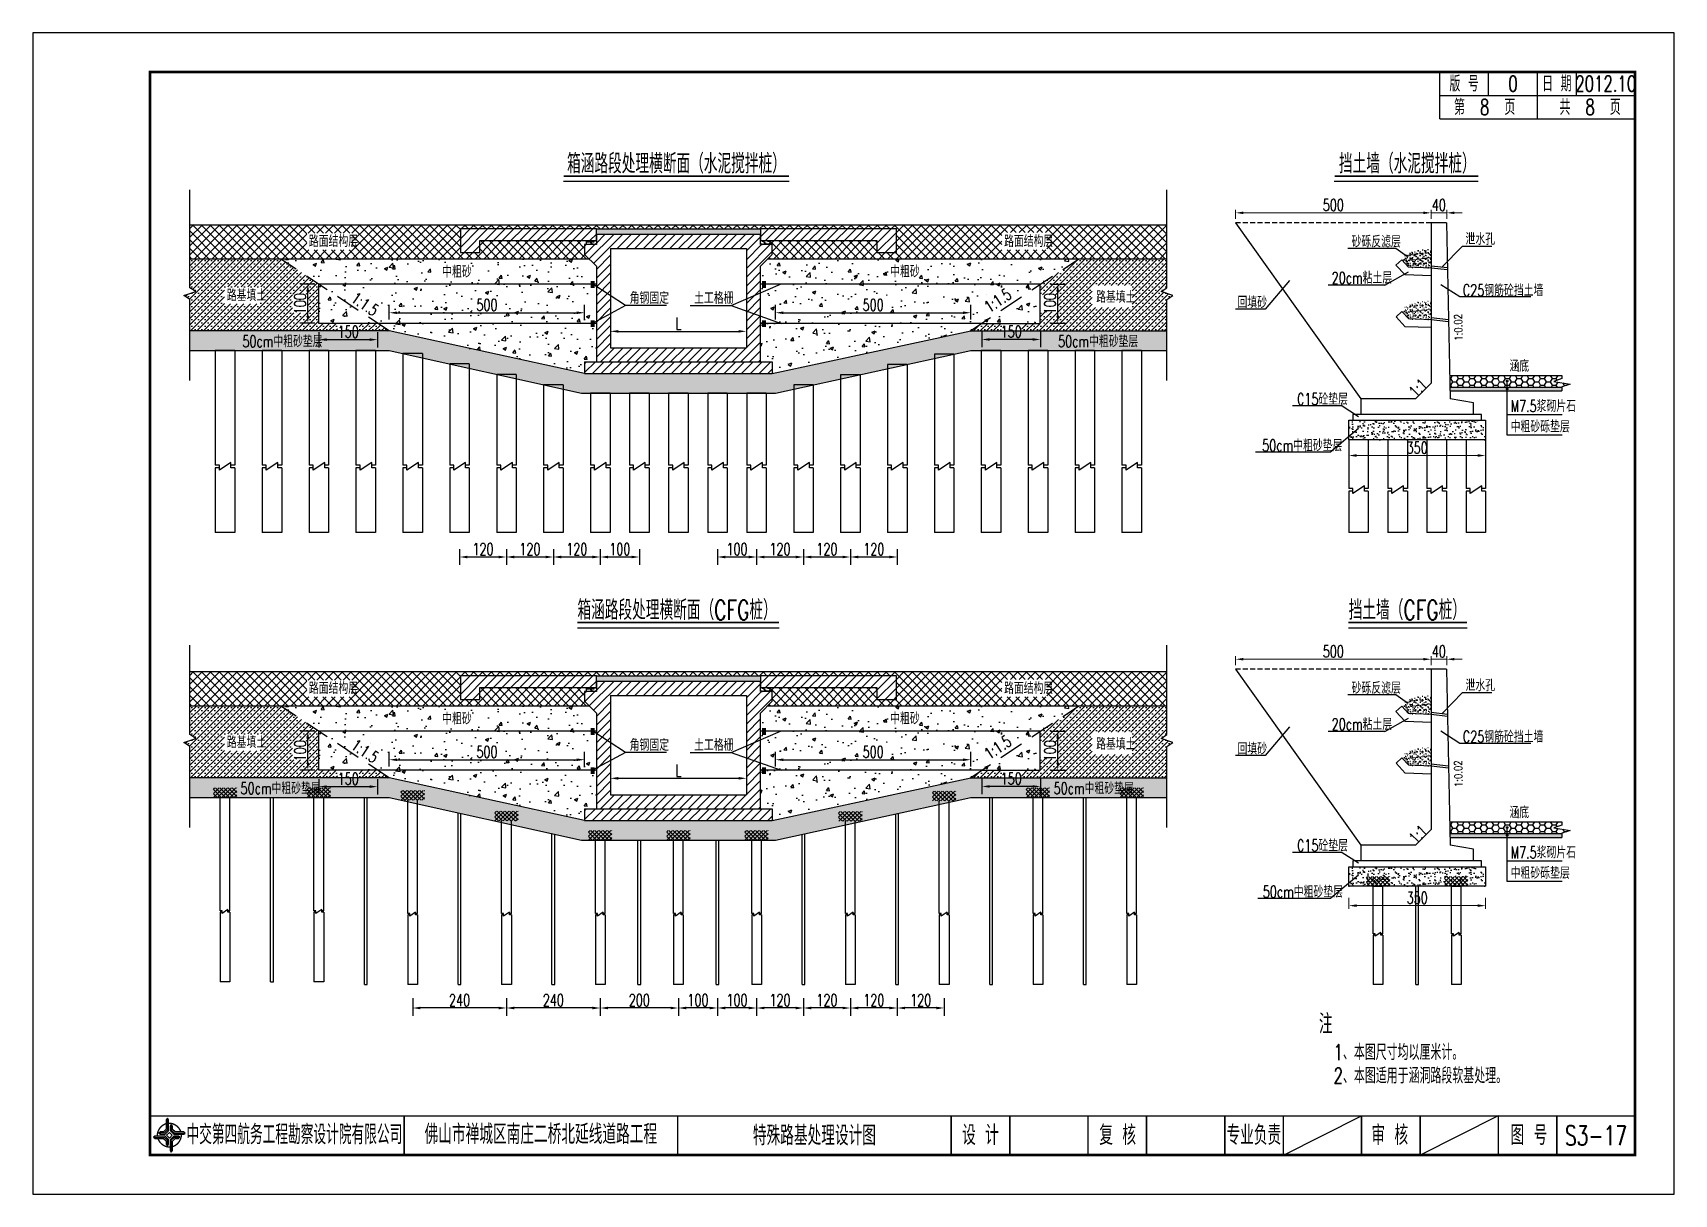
# Model space of a CAD drawing. Extents: x 216 to 3576, y 696 to 993.
# Drawn here: x 3156 to 3576, y 695.5 to 992.5 of the extents above; entities that cross this region are included whole.
import ezdxf
from ezdxf.enums import TextEntityAlignment as Align

# ---------------------------------------------------------------- set-up
doc = ezdxf.new("R2010")
doc.units = 0
doc.header["$LTSCALE"] = 5
doc.header["$PDMODE"] = 32
doc.header["$PDSIZE"] = 0.3
for name, pattern in [('ACAD_ISO02W100', [15, 12, -3]), ('DASHED', [19.05, 12.7, -6.35]), ('HIDDEN', [0.375, 0.25, -0.125]), ('RICAD_LTYPE1', [0])]:
    doc.linetypes.add(name, pattern=pattern)
doc.layers.get('0').update_dxf_attribs({"linetype": 'CONTINUOUS'})
doc.layers.get('DEFPOINTS').update_dxf_attribs({"linetype": 'RICAD_LTYPE1'})
for name, color, linetype in [('LG', 1, 'CONTINUOUS'), ('YOLLOW', 2, 'CONTINUOUS'), ('图框', 7, 'CONTINUOUS'), ('填充', 8, 'CONTINUOUS'), ('尺寸标注', 4, 'CONTINUOUS'), ('文字', 7, 'CONTINUOUS'), ('文字字符', 7, 'CONTINUOUS'), ('次轮廓', 7, 'CONTINUOUS'), ('箱体', 1, 'CONTINUOUS'), ('结构', 7, 'CONTINUOUS'), ('虚线', 2, 'ACAD_ISO02W100'), ('钢筋', 1, 'CONTINUOUS')]:
    doc.layers.add(name, color=color, linetype=linetype)
doc.layers.add('标注', color=4, linetype='CONTINUOUS', lineweight=15)
doc.styles.get("Standard").update_dxf_attribs({"font": 'simplex1.shx', "width": 0.7, "bigfont": 'hztxt.shx'})
doc.styles.add('TEXT', font='romans__', dxfattribs={"width": 0.8, "bigfont": 'hztxt'})
doc.dimstyles.new('STANDARD-100', dxfattribs={"dimscale": 0, "dimtxt": 3, "dimasz": 2, "dimexe": 0.8, "dimexo": 1, "dimgap": 0.5, "dimtad": 1, "dimdec": 1, "dimlfac": 10, "dimzin": 9, "dimdsep": 46, "dimtxsty": 'Standard', "dimcen": 0.5, "dimclrd": 256, "dimclre": 256, "dimclrt": 7, "dimadec": 0, "dimazin": 2, "dimtfac": 1, "dimtdec": 1, "dimtix": 1, "dimtmove": 2, "dimatfit": 3, "dimfxl": 0, "dimtolj": 1, "dimtzin": 0, "dimlwd": -1, "dimlwe": -1, "dimarcsym": 0})
doc.dimstyles.new('比例1：100', dxfattribs={"dimtxt": 3, "dimasz": 2, "dimexe": 2, "dimexo": 1, "dimgap": 0.5, "dimtad": 1, "dimdec": 0, "dimlfac": 10, "dimzin": 13, "dimdsep": 46, "dimtxsty": 'Standard', "dimcen": -0.09, "dimclrd": 4, "dimclre": 4, "dimclrt": 7, "dimaunit": 1, "dimazin": 0, "dimtfac": 0.0005, "dimtdec": 0, "dimtix": 1, "dimtmove": 2, "dimatfit": 3, "dimfxl": 0, "dimtolj": 1, "dimtzin": 13, "dimarcsym": 0})
pattern_1 = [(37.5, (0, 11.8004), (-0.03200063, 0.97882647), [0, -0.77216, 0, -0.8636, 0, -0.8255]), (7.5, (0, 11.8004), (0.89904657, 1.4336502), [0, -0.41656, 0, -0.69596, 0, -0.2667]), (327.5, (-0.6248, 11.8004), (1.58198474, 0.00287437), [0, -0.254, 0, -0.9144, 0, -1.1938]), (317.5, (-0.6248, 11.8004), (1.5271129, 0.44585865), [0, -0.127, 0, -0.59944, 0, -0.6858])]
pattern_2 = [(45, (0, 11.8004), (-1.122532, 1.122532), [])]
pattern_3 = [(50, (0, 11.8004), (9.109233, -0.796954), [0.9525, -10.4775]), (355, (0, 11.8), (-1.762141, 9.552832), [0.762, -8.382]), (100.451, (0.759, 11.734), (7.347125, 8.755834), [0.8095, -8.9045]), (46.1842, (0, 14.34), (13.553952, -2.102116), [1.42875, -15.71625]), (96.6356, (1.13, 14.165), (11.87021, 12.37128), [1.21425, -13.35675]), (351.184, (0, 14.34), (11.87023, 12.371256), [1.143, -12.573]), (21, (1.27, 13.7054), (7.580744, -5.113276), [0.9525, -10.4775]), (326, (1.27, 13.705), (3.090101, 9.209398), [0.762, -8.382]), (71.4514, (1.902, 13.279), (10.670825, 4.096143), [0.8095, -8.9045]), (37.5, (0, 11.8004), (0.1544302, 4.227752), [0, -8.2804, 0, -8.509, 0, -8.41375]), (7.5, (0, 11.8004), (3.340983, 5.009029), [0, -4.8514, 0, -8.0899, 0, -3.20675]), (327.5, (-2.832, 11.8004), (6.7795298, -0.2864372), [0, -3.175, 0, -9.906, 0, -13.1445]), (317.5, (-4.102, 11.8004), (7.406459, 1.271325), [0, -4.1275, 0, -6.5786, 0, -9.3345])]
pattern_4 = [(45, (0, 11.8004), (-0.841899, 0.841899), []), (45, (0.8419, 11.8004), (-0.841899, 0.841899), [0, -1.190625])]
pattern_5 = [(50, (-5e-13, 126.114), (9.109233, -0.796954), [0.9525, -10.4775]), (355, (-5e-13, 126.114), (-1.762141, 9.552832), [0.762, -8.382]), (100.451, (0.759, 126.047), (7.347125, 8.755834), [0.8095, -8.9045]), (46.1842, (-5e-13, 128.654), (13.553952, -2.102116), [1.42875, -15.71625]), (96.6356, (1.13, 128.479), (11.87021, 12.37128), [1.21425, -13.35675]), (351.184, (-5e-13, 128.654), (11.87023, 12.371256), [1.143, -12.573]), (21, (1.27, 128.019), (7.580744, -5.113276), [0.9525, -10.4775]), (326, (1.27, 128.019), (3.090101, 9.209398), [0.762, -8.382]), (71.4514, (1.902, 127.593), (10.670825, 4.096143), [0.8095, -8.9045]), (37.5, (-5e-13, 126.1137), (0.1544302, 4.227752), [0, -8.2804, 0, -8.509, 0, -8.41375]), (7.5, (-5e-13, 126.1137), (3.340983, 5.009029), [0, -4.8514, 0, -8.0899, 0, -3.20675]), (327.5, (-2.832, 126.1137), (6.7795298, -0.2864372), [0, -3.175, 0, -9.906, 0, -13.1445]), (317.5, (-4.102, 126.114), (7.406459, 1.271325), [0, -4.1275, 0, -6.5786, 0, -9.3345])]
pattern_6 = [(45, (-5e-13, 126.1137), (-0.841899, 0.841899), []), (45, (0.8419, 126.1137), (-0.841899, 0.841899), [0, -1.190625])]
pattern_7 = [(37.5, (-5e-13, 126.1137), (-0.03200063, 0.97882647), [0, -0.77216, 0, -0.8636, 0, -0.8255]), (7.5, (-5e-13, 126.1137), (0.89904657, 1.4336502), [0, -0.41656, 0, -0.69596, 0, -0.2667]), (327.5, (-0.6248, 126.1137), (1.58198474, 0.00287437), [0, -0.254, 0, -0.9144, 0, -1.1938]), (317.5, (-0.6248, 126.1137), (1.5271129, 0.44585865), [0, -0.127, 0, -0.59944, 0, -0.6858])]
pattern_8 = [(45, (-5e-13, 126.1137), (-1.122532, 1.122532), [])]

msp = doc.modelspace()

# ---------------------------------------------------------------- texts
at = {"color": 7, "width": 0.7}
msp.add_text('注', height=5, dxfattribs=at).set_placement((3485.09479, 736.59103))
at = {"layer": '图框'}
for s, height, width, p in [('版 号', 4, 0.7, (3522.24162, 979.52876)), ('0', 4, 0.7, (3534.74162, 979.52876)), ('日 期', 4, 0.7, (3545.99162, 979.52876)), ('2012.10', 4, 0.7, (3558.49162, 979.52876)), ('中交第四航务工程勘察设计院有限公司', 5, 0.65, (3222.92246, 710.7772)), ('佛山市禅城区南庄二桥北延线道路工程', 5, 0.7, (3285.99162, 710.84346)), ('设 计', 5, 0.7, (3398.49238, 710.62335)), ('复 核', 5, 0.7, (3433.5872, 710.62335)), ('专业负责', 5, 0.7, (3468.43795, 710.62335)), ('审 核', 5, 0.7, (3503.21175, 710.62335)), ('图 号', 5, 0.7, (3538.83092, 710.62335))]:
    msp.add_text(s, height=height, dxfattribs=dict(at, width=width)).set_placement(p, align=Align.MIDDLE_CENTER)
at = {"layer": '尺寸标注', "color": 7, "linetype": 'Continuous', "width": 0.7}
for s, p in [('1、本图尺寸均以厘米计。', (3488.82811, 729.82839)), ('2、本图适用于涵洞路段软基处理。', (3488.82811, 723.82839))]:
    msp.add_text(s, height=4, dxfattribs=at).set_placement(p)
at = {"layer": '文字', "width": 0.7}
for s, p in [('箱涵路段处理横断面（水泥搅拌桩）', (3320.68505, 959.33436)), ('挡土墙（水泥搅拌桩）', (3507.70822, 959.33436)), ('箱涵路段处理横断面（CFG桩）', (3320.85157, 845.17173)), ('挡土墙（CFG桩）', (3507.70822, 845.17173))]:
    msp.add_text(s, height=5, dxfattribs=at).set_placement(p, align=Align.MIDDLE)
for s, p in [('路面结构层', (3226.62928, 937.74507)), ('路面结构层', (3404.51088, 937.74507)), ('砂砾反滤层', (3493.44197, 937.64175)), ('泄水孔', (3522.59682, 938.29786)), ('中粗砂', (3260.72536, 929.95048)), ('中粗砂', (3375.36061, 929.99398)), ('20cm粘土层', (3488.35322, 928.36383)), ('C25钢筋砼挡土墙', (3521.92115, 925.18703)), ('路基填土', (3205.63008, 923.91699)), ('角钢固定', (3308.70679, 923.22014)), ('土工格栅', (3325.21048, 923.22014)), ('路基填土', (3428.0757, 923.47885)), ('回填砂', (3464.2581, 922.11634)), ('涵底', (3533.83322, 905.81506)), ('C15砼垫层', (3479.47112, 897.36142)), ('M7.5浆砌片石', (3534.13981, 895.57434)), ('中粗砂砾垫层', (3534.15485, 890.33233)), ('泄水孔', (3522.59682, 824.13522)), ('路面结构层', (3226.62928, 823.43176)), ('路面结构层', (3404.51088, 823.43176)), ('砂砾反滤层', (3493.44197, 823.47911)), ('中粗砂', (3260.72536, 815.63717)), ('中粗砂', (3375.36061, 815.68067)), ('20cm粘土层', (3488.35322, 814.20119)), ('路基填土', (3205.63008, 809.60368)), ('角钢固定', (3308.70679, 808.90683)), ('土工格栅', (3325.21048, 808.90683)), ('路基填土', (3428.0757, 809.16555)), ('回填砂', (3464.2581, 807.95371)), ('C25钢筋砼挡土墙', (3521.92115, 811.0244)), ('涵底', (3533.83322, 791.65243)), ('C15砼垫层', (3479.47112, 783.19879)), ('M7.5浆砌片石', (3534.13981, 781.41171)), ('中粗砂砾垫层', (3534.15485, 776.1697))]:
    msp.add_text(s, height=3, dxfattribs=at).set_placement(p)
for rotation, p in [(325.9140453, (3237.14904, 923.95426)), (34.0859547, (3400.76402, 920.83568)), (325.9140453, (3237.14904, 809.64096)), (34.0859547, (3400.76402, 806.52238))]:
    msp.add_text('1:1.5', height=3, rotation=rotation, dxfattribs=at).set_placement(p)
for p in [(3510.48845, 901.71302), (3510.48845, 787.55039)]:
    msp.add_text('1:1', height=3, rotation=45, dxfattribs=at).set_placement(p, align=Align.MIDDLE_CENTER)
at = {"layer": '文字字符', "style": 'TEXT', "width": 0.8}
for p in [(3521.85665, 913.81003), (3521.85665, 799.6474)]:
    msp.add_text('1:0.02', height=2, rotation=91.6520404, dxfattribs=at).set_placement(p)
at = {"layer": '文字字符', "width": 0.7}
for p in [(3209.62124, 912.13798), (3418.33962, 912.13798), (3470.5721, 885.52133), (3209.14909, 797.82468), (3417.20887, 797.82468), (3470.73782, 771.3587)]:
    msp.add_text('50cm中粗砂垫层', height=3, dxfattribs=at).set_placement(p)

# ---------------------------------------------------------------- blocks, each defined once
blk = doc.blocks.new('series')
at = {"width": 0.75}
for tag, height, p in [('页码', 4, (-35, -19)), ('图名', 5, (-220, -282)), ('图号', 5, (-20, -282))]:
    blk.add_attdef(tag, text='', height=height, dxfattribs=at).set_placement(p, align=Align.MIDDLE_CENTER)
blk = doc.blocks.new('tb')
at = {"lineweight": -3}
h = blk.add_hatch(color=256, dxfattribs=at)
h.paths.add_polyline_path([(-1.23, -0.13), (-3.78, -0.14), (-4.14, -0.41), (-1.4, -0.44), (-0.56, -1.24), (-0.54, -2.62), (-0.27, -2.2), (-0.26, -1.06)])
h.paths.add_polyline_path([(0.13, -1.08), (0.14, -3.86), (0.41, -4.26), (0.44, -1.24), (1.25, -0.43), (2.66, -0.43), (2.26, -0.16), (1.07, -0.15)])
h.paths.add_polyline_path([(1.08, 0.3), (3.62, 0.3), (4.02, 0.56), (1.25, 0.57), (0.43, 1.39), (0.43, 2.8), (0.16, 2.41), (0.15, 1.24)])
h.paths.add_polyline_path([(-0.28, 1.21), (-0.28, 3.99), (-0.56, 4.39), (-0.57, 1.41), (-1.38, 0.6), (-2.74, 0.56), (-2.33, 0.3), (-1.2, 0.29)])
for p, q in [((-0.56, 4.39), (-0.57, 1.41)), ((-1.38, 0.6), (-2.74, 0.56)), ((-0.57, 1.41), (-1.38, 0.6)), ((0.43, 2.8), (0.43, 1.39)), ((0.43, 1.39), (1.25, 0.57)), ((1.25, 0.57), (4.02, 0.56)), ((-4.14, -0.41), (-1.4, -0.44)), ((-1.4, -0.44), (-0.56, -1.24)), ((-0.56, -1.24), (-0.54, -2.62)), ((0.41, -4.26), (0.44, -1.24)), ((0.44, -1.24), (1.25, -0.43)), ((1.25, -0.43), (2.66, -0.43))]:
    blk.add_line(p, q, dxfattribs=at)
at = {"lineweight": -3, "flags": 128}
for points in [[(-0.9, 3.99), (-0.9, 1.58), (-1.53, 0.91), (-2.34, 0.91), (-2.74, 0.56), (-2.33, 0.3), (-1.2, 0.29), (-0.28, 1.21), (-0.28, 3.99), (-0.56, 4.39)], [(-0.04, 0.77), (0.68, 0.04), (-0.04, -0.69), (-0.77, 0.05)], [(3.62, 0.92), (1.43, 0.92), (0.77, 1.54), (0.77, 2.38), (0.43, 2.8), (0.16, 2.41), (0.15, 1.24), (1.08, 0.3), (3.62, 0.3), (4.02, 0.56)], [(-3.73, -0.76), (-1.54, -0.76), (-0.89, -1.39), (-0.89, -2.21), (-0.54, -2.62), (-0.27, -2.2), (-0.26, -1.06), (-1.23, -0.13), (-3.78, -0.14), (-4.14, -0.41)], [(0.75, -3.85), (0.75, -1.43), (1.4, -0.78), (2.26, -0.78), (2.66, -0.43), (2.26, -0.16), (1.07, -0.15), (0.13, -1.08), (0.14, -3.86), (0.41, -4.26)]]:
    blk.add_lwpolyline(points, close=True, dxfattribs=at)
at = {"lineweight": -3, "const_width": 0.35, "flags": 128}
for points in [[(-0.9, 3.02, 0.324167), (-3.16, -0.14)], [(2.88, 0.92, 0.324403), (-0.24, 3.15)], [(0.75, -2.86, 0.325418), (3.02, 0.26)], [(-2.98, -0.76, 0.322976), (0.14, -2.98)]]:
    blk.add_lwpolyline(points, format="xyb", dxfattribs=at)
blk = doc.blocks.new('*D149')
at = {"layer": 'DEFPOINTS', "color": 0}
for p in [(3301.19, 861.47), (3311.19, 861.47), (3311.19, 858.48)]:
    blk.add_point(p, dxfattribs=at)
at = {"layer": '尺寸标注', "color": 4, "lineweight": -2}
for p, q in [((3301.19, 860.47), (3301.19, 856.48)), ((3303.19, 858.48), (3309.19, 858.48)), ((3311.19, 860.47), (3311.19, 856.48))]:
    blk.add_line(p, q, dxfattribs=at)
at = {"layer": '尺寸标注', "color": 4}
for points in [[(3303.19, 858.81), (3303.19, 858.14), (3301.19, 858.48)], [(3309.19, 858.81), (3309.19, 858.14), (3311.19, 858.48)]]:
    blk.add_solid(points, dxfattribs=at)
at = {"layer": '尺寸标注', "color": 7, "insert": (3306.19, 860.48), "char_height": 3, "attachment_point": 5}
blk.add_mtext('\\A1;100', dxfattribs=at)
blk = doc.blocks.new('*D150')
at = {"layer": 'DEFPOINTS', "color": 0}
for p in [(3331.19, 861.47), (3341.19, 861.47), (3341.19, 858.48)]:
    blk.add_point(p, dxfattribs=at)
at = {"layer": '尺寸标注', "color": 4, "lineweight": -2}
for p, q in [((3331.19, 860.47), (3331.19, 856.48)), ((3333.19, 858.48), (3339.19, 858.48)), ((3341.19, 860.47), (3341.19, 856.48))]:
    blk.add_line(p, q, dxfattribs=at)
at = {"layer": '尺寸标注', "color": 4}
for points in [[(3333.19, 858.81), (3333.19, 858.14), (3331.19, 858.48)], [(3339.19, 858.81), (3339.19, 858.14), (3341.19, 858.48)]]:
    blk.add_solid(points, dxfattribs=at)
at = {"layer": '尺寸标注', "color": 7, "insert": (3336.19, 860.48), "char_height": 3, "attachment_point": 5}
blk.add_mtext('\\A1;100', dxfattribs=at)
blk = doc.blocks.new('*D151')
at = {"layer": 'DEFPOINTS', "color": 0}
for p in [(3289.19, 861.47), (3301.19, 861.47), (3301.19, 858.48)]:
    blk.add_point(p, dxfattribs=at)
at = {"layer": '尺寸标注', "color": 4, "lineweight": -2}
for p, q in [((3289.19, 860.47), (3289.19, 856.48)), ((3291.19, 858.48), (3299.19, 858.48)), ((3301.19, 860.47), (3301.19, 856.48))]:
    blk.add_line(p, q, dxfattribs=at)
at = {"layer": '尺寸标注', "color": 4}
for points in [[(3291.19, 858.81), (3291.19, 858.14), (3289.19, 858.48)], [(3299.19, 858.81), (3299.19, 858.14), (3301.19, 858.48)]]:
    blk.add_solid(points, dxfattribs=at)
at = {"layer": '尺寸标注', "color": 7, "insert": (3295.19, 860.48), "char_height": 3, "attachment_point": 5}
blk.add_mtext('\\A1;120', dxfattribs=at)
blk = doc.blocks.new('*D152')
at = {"layer": 'DEFPOINTS', "color": 0}
for p in [(3277.19, 861.47), (3289.19, 861.47), (3289.19, 858.48)]:
    blk.add_point(p, dxfattribs=at)
at = {"layer": '尺寸标注', "color": 4, "lineweight": -2}
for p, q in [((3277.19, 860.47), (3277.19, 856.48)), ((3279.19, 858.48), (3287.19, 858.48)), ((3289.19, 860.47), (3289.19, 856.48))]:
    blk.add_line(p, q, dxfattribs=at)
at = {"layer": '尺寸标注', "color": 4}
for points in [[(3279.19, 858.81), (3279.19, 858.14), (3277.19, 858.48)], [(3287.19, 858.81), (3287.19, 858.14), (3289.19, 858.48)]]:
    blk.add_solid(points, dxfattribs=at)
at = {"layer": '尺寸标注', "color": 7, "insert": (3283.19, 860.48), "char_height": 3, "attachment_point": 5}
blk.add_mtext('\\A1;120', dxfattribs=at)
blk = doc.blocks.new('*D153')
at = {"layer": 'DEFPOINTS', "color": 0}
for p in [(3265.19, 861.47), (3277.19, 861.47), (3277.19, 858.48)]:
    blk.add_point(p, dxfattribs=at)
at = {"layer": '尺寸标注', "color": 4, "lineweight": -2}
for p, q in [((3265.19, 860.47), (3265.19, 856.48)), ((3267.19, 858.48), (3275.19, 858.48)), ((3277.19, 860.47), (3277.19, 856.48))]:
    blk.add_line(p, q, dxfattribs=at)
at = {"layer": '尺寸标注', "color": 4}
for points in [[(3267.19, 858.81), (3267.19, 858.14), (3265.19, 858.48)], [(3275.19, 858.81), (3275.19, 858.14), (3277.19, 858.48)]]:
    blk.add_solid(points, dxfattribs=at)
at = {"layer": '尺寸标注', "color": 7, "insert": (3271.19, 860.48), "char_height": 3, "attachment_point": 5}
blk.add_mtext('\\A1;120', dxfattribs=at)
blk = doc.blocks.new('*D156')
at = {"layer": 'DEFPOINTS', "color": 0}
for p in [(3365.19, 861.47), (3377.19, 861.47), (3377.19, 858.48)]:
    blk.add_point(p, dxfattribs=at)
at = {"layer": '尺寸标注', "color": 4, "lineweight": -2}
for p, q in [((3365.19, 860.47), (3365.19, 856.48)), ((3367.19, 858.48), (3375.19, 858.48)), ((3377.19, 860.47), (3377.19, 856.48))]:
    blk.add_line(p, q, dxfattribs=at)
at = {"layer": '尺寸标注', "color": 4}
for points in [[(3367.19, 858.81), (3367.19, 858.14), (3365.19, 858.48)], [(3375.19, 858.81), (3375.19, 858.14), (3377.19, 858.48)]]:
    blk.add_solid(points, dxfattribs=at)
at = {"layer": '尺寸标注', "color": 7, "insert": (3371.19, 860.48), "char_height": 3, "attachment_point": 5}
blk.add_mtext('\\A1;120', dxfattribs=at)
blk = doc.blocks.new('*D154')
at = {"layer": 'DEFPOINTS', "color": 0}
for p in [(3353.19, 861.47), (3365.19, 861.47), (3365.19, 858.48)]:
    blk.add_point(p, dxfattribs=at)
at = {"layer": '尺寸标注', "color": 4, "lineweight": -2}
for p, q in [((3353.19, 860.47), (3353.19, 856.48)), ((3355.19, 858.48), (3363.19, 858.48)), ((3365.19, 860.47), (3365.19, 856.48))]:
    blk.add_line(p, q, dxfattribs=at)
at = {"layer": '尺寸标注', "color": 4}
for points in [[(3355.19, 858.81), (3355.19, 858.14), (3353.19, 858.48)], [(3363.19, 858.81), (3363.19, 858.14), (3365.19, 858.48)]]:
    blk.add_solid(points, dxfattribs=at)
at = {"layer": '尺寸标注', "color": 7, "insert": (3359.19, 860.48), "char_height": 3, "attachment_point": 5}
blk.add_mtext('\\A1;120', dxfattribs=at)
blk = doc.blocks.new('*D155')
at = {"layer": 'DEFPOINTS', "color": 0}
for p in [(3341.19, 861.47), (3353.19, 861.47), (3353.19, 858.48)]:
    blk.add_point(p, dxfattribs=at)
at = {"layer": '尺寸标注', "color": 4, "lineweight": -2}
for p, q in [((3341.19, 860.47), (3341.19, 856.48)), ((3343.19, 858.48), (3351.19, 858.48)), ((3353.19, 860.47), (3353.19, 856.48))]:
    blk.add_line(p, q, dxfattribs=at)
at = {"layer": '尺寸标注', "color": 4}
for points in [[(3343.19, 858.81), (3343.19, 858.14), (3341.19, 858.48)], [(3351.19, 858.81), (3351.19, 858.14), (3353.19, 858.48)]]:
    blk.add_solid(points, dxfattribs=at)
at = {"layer": '尺寸标注', "color": 7, "insert": (3347.19, 860.48), "char_height": 3, "attachment_point": 5}
blk.add_mtext('\\A1;120', dxfattribs=at)
blk = doc.blocks.new('*D159')
at = {"layer": 'DEFPOINTS', "color": 0}
for p in [(3303.79, 805.01), (3338.59, 805.01), (3338.59, 801.88)]:
    blk.add_point(p, dxfattribs=at)
at = {"layer": '尺寸标注', "color": 4, "lineweight": -2}
for p, q in [((3303.79, 804.01), (3303.79, 799.88)), ((3338.59, 804.01), (3338.59, 799.88)), ((3305.79, 801.88), (3336.59, 801.88))]:
    blk.add_line(p, q, dxfattribs=at)
at = {"layer": '尺寸标注', "color": 4}
for points in [[(3305.79, 802.21), (3305.79, 801.54), (3303.79, 801.88)], [(3336.59, 802.21), (3336.59, 801.54), (3338.59, 801.88)]]:
    blk.add_solid(points, dxfattribs=at)
at = {"layer": '尺寸标注', "color": 7, "insert": (3321.19, 803.88), "char_height": 3, "attachment_point": 5}
blk.add_mtext('\\A1;L', dxfattribs=at)
blk = doc.blocks.new('*D160')
at = {"layer": 'DEFPOINTS', "color": 0}
for p in [(3415.44, 813.92), (3418.27, 813.92), (3415.44, 803.92)]:
    blk.add_point(p, dxfattribs=at)
at = {"layer": '尺寸标注', "color": 4, "lineweight": -2}
for p, q in [((3416.44, 813.92), (3420.27, 813.92)), ((3418.27, 805.92), (3418.27, 811.92)), ((3416.44, 803.92), (3420.27, 803.92))]:
    blk.add_line(p, q, dxfattribs=at)
at = {"layer": '尺寸标注', "color": 4}
for points in [[(3417.93, 811.92), (3418.6, 811.92), (3418.27, 813.92)], [(3417.93, 805.92), (3418.6, 805.92), (3418.27, 803.92)]]:
    blk.add_solid(points, dxfattribs=at)
at = {"layer": '尺寸标注', "color": 7, "insert": (3416.27, 808.92), "char_height": 3, "attachment_point": 5, "rotation": 90}
blk.add_mtext('\\A1;100', dxfattribs=at)
blk = doc.blocks.new('*D161')
at = {"layer": 'DEFPOINTS', "color": 0}
for p in [(3398.85, 802.74), (3413.85, 802.74), (3398.85, 799.8)]:
    blk.add_point(p, dxfattribs=at)
at = {"layer": '尺寸标注', "color": 4, "lineweight": -2}
for p, q in [((3398.85, 801.74), (3398.85, 797.8)), ((3411.85, 799.8), (3400.85, 799.8)), ((3413.85, 801.74), (3413.85, 797.8))]:
    blk.add_line(p, q, dxfattribs=at)
at = {"layer": '尺寸标注', "color": 4}
for points in [[(3400.85, 800.13), (3400.85, 799.47), (3398.85, 799.8)], [(3411.85, 800.13), (3411.85, 799.47), (3413.85, 799.8)]]:
    blk.add_solid(points, dxfattribs=at)
at = {"layer": '尺寸标注', "color": 7, "insert": (3406.35, 801.8), "char_height": 3, "attachment_point": 5}
blk.add_mtext('\\A1;150', dxfattribs=at)
blk = doc.blocks.new('*D162')
at = {"layer": 'DEFPOINTS', "color": 0}
for p in [(3226.37, 813.92), (3229.19, 813.92), (3229.19, 803.92)]:
    blk.add_point(p, dxfattribs=at)
at = {"layer": '尺寸标注', "color": 4, "lineweight": -2}
for p, q in [((3228.19, 813.92), (3224.37, 813.92)), ((3226.37, 805.92), (3226.37, 811.92)), ((3228.19, 803.92), (3224.37, 803.92))]:
    blk.add_line(p, q, dxfattribs=at)
at = {"layer": '尺寸标注', "color": 4}
for points in [[(3226.04, 811.92), (3226.7, 811.92), (3226.37, 813.92)], [(3226.04, 805.92), (3226.7, 805.92), (3226.37, 803.92)]]:
    blk.add_solid(points, dxfattribs=at)
at = {"layer": '尺寸标注', "color": 7, "insert": (3224.37, 808.92), "char_height": 3, "attachment_point": 5, "rotation": 90}
blk.add_mtext('\\A1;100', dxfattribs=at)
blk = doc.blocks.new('*D163')
at = {"layer": 'DEFPOINTS', "color": 0}
for p in [(3229.19, 802.69), (3244.19, 802.69), (3244.19, 799.75)]:
    blk.add_point(p, dxfattribs=at)
at = {"layer": '尺寸标注', "color": 4, "lineweight": -2}
for p, q in [((3229.19, 801.69), (3229.19, 797.75)), ((3231.19, 799.75), (3242.19, 799.75)), ((3244.19, 801.69), (3244.19, 797.75))]:
    blk.add_line(p, q, dxfattribs=at)
at = {"layer": '尺寸标注', "color": 4}
for points in [[(3231.19, 800.09), (3231.19, 799.42), (3229.19, 799.75)], [(3242.19, 800.09), (3242.19, 799.42), (3244.19, 799.75)]]:
    blk.add_solid(points, dxfattribs=at)
at = {"layer": '尺寸标注', "color": 7, "insert": (3236.69, 801.75), "char_height": 3, "attachment_point": 5}
blk.add_mtext('\\A1;150', dxfattribs=at)
blk = doc.blocks.new('*D164')
at = {"layer": 'DEFPOINTS', "color": 0}
for p in [(3297.19, 806.63), (3247.19, 803.92), (3297.19, 803.92)]:
    blk.add_point(p, dxfattribs=at)
at = {"layer": '尺寸标注', "color": 4, "lineweight": -2}
for p, q in [((3247.19, 804.92), (3247.19, 808.63)), ((3249.19, 806.63), (3295.19, 806.63)), ((3297.19, 804.92), (3297.19, 808.63))]:
    blk.add_line(p, q, dxfattribs=at)
at = {"layer": '尺寸标注', "color": 4}
for points in [[(3249.19, 806.96), (3249.19, 806.29), (3247.19, 806.63)], [(3295.19, 806.96), (3295.19, 806.29), (3297.19, 806.63)]]:
    blk.add_solid(points, dxfattribs=at)
at = {"layer": '尺寸标注', "color": 7, "insert": (3272.19, 808.63), "char_height": 3, "attachment_point": 5}
blk.add_mtext('\\A1;500', dxfattribs=at)
blk = doc.blocks.new('*D165')
at = {"layer": 'DEFPOINTS', "color": 0}
for p in [(3396.02, 806.63), (3346.02, 803.92), (3396.02, 803.92)]:
    blk.add_point(p, dxfattribs=at)
at = {"layer": '尺寸标注', "color": 4, "lineweight": -2}
for p, q in [((3346.02, 804.92), (3346.02, 808.63)), ((3348.02, 806.63), (3394.02, 806.63)), ((3396.02, 804.92), (3396.02, 808.63))]:
    blk.add_line(p, q, dxfattribs=at)
at = {"layer": '尺寸标注', "color": 4}
for points in [[(3348.02, 806.96), (3348.02, 806.29), (3346.02, 806.63)], [(3394.02, 806.96), (3394.02, 806.29), (3396.02, 806.63)]]:
    blk.add_solid(points, dxfattribs=at)
at = {"layer": '尺寸标注', "color": 7, "insert": (3371.02, 808.63), "char_height": 3, "attachment_point": 5}
blk.add_mtext('\\A1;500', dxfattribs=at)
blk = doc.blocks.new('*D166')
at = {"layer": 'DEFPOINTS', "color": 0}
for p in [(3301.19, 746.69), (3321.19, 746.69), (3301.19, 743.14)]:
    blk.add_point(p, dxfattribs=at)
at = {"layer": '尺寸标注', "color": 4, "lineweight": -2}
for p, q in [((3301.19, 745.69), (3301.19, 741.14)), ((3321.19, 745.69), (3321.19, 741.14)), ((3319.19, 743.14), (3303.19, 743.14))]:
    blk.add_line(p, q, dxfattribs=at)
at = {"layer": '尺寸标注', "color": 4}
for points in [[(3303.19, 743.47), (3303.19, 742.8), (3301.19, 743.14)], [(3319.19, 743.47), (3319.19, 742.8), (3321.19, 743.14)]]:
    blk.add_solid(points, dxfattribs=at)
at = {"layer": '尺寸标注', "color": 7, "insert": (3311.19, 745.14), "char_height": 3, "attachment_point": 5}
blk.add_mtext('\\A1;200', dxfattribs=at)
blk = doc.blocks.new('*D167')
at = {"layer": 'DEFPOINTS', "color": 0}
for p in [(3277.19, 746.69), (3301.19, 746.69), (3277.19, 743.14)]:
    blk.add_point(p, dxfattribs=at)
at = {"layer": '尺寸标注', "color": 4, "lineweight": -2}
for p, q in [((3277.19, 745.69), (3277.19, 741.14)), ((3301.19, 745.69), (3301.19, 741.14)), ((3299.19, 743.14), (3279.19, 743.14))]:
    blk.add_line(p, q, dxfattribs=at)
at = {"layer": '尺寸标注', "color": 4}
for points in [[(3279.19, 743.47), (3279.19, 742.8), (3277.19, 743.14)], [(3299.19, 743.47), (3299.19, 742.8), (3301.19, 743.14)]]:
    blk.add_solid(points, dxfattribs=at)
at = {"layer": '尺寸标注', "color": 7, "insert": (3289.19, 745.14), "char_height": 3, "attachment_point": 5}
blk.add_mtext('\\A1;240', dxfattribs=at)
blk = doc.blocks.new('*D168')
at = {"layer": 'DEFPOINTS', "color": 0}
for p in [(3331.19, 746.69), (3341.19, 746.69), (3331.19, 743.14)]:
    blk.add_point(p, dxfattribs=at)
at = {"layer": '尺寸标注', "color": 4, "lineweight": -2}
for p, q in [((3331.19, 745.69), (3331.19, 741.14)), ((3341.19, 745.69), (3341.19, 741.14)), ((3339.19, 743.14), (3333.19, 743.14))]:
    blk.add_line(p, q, dxfattribs=at)
at = {"layer": '尺寸标注', "color": 4}
for points in [[(3333.19, 743.47), (3333.19, 742.8), (3331.19, 743.14)], [(3339.19, 743.47), (3339.19, 742.8), (3341.19, 743.14)]]:
    blk.add_solid(points, dxfattribs=at)
at = {"layer": '尺寸标注', "color": 7, "insert": (3336.19, 745.14), "char_height": 3, "attachment_point": 5}
blk.add_mtext('\\A1;100', dxfattribs=at)
blk = doc.blocks.new('*D169')
at = {"layer": 'DEFPOINTS', "color": 0}
for p in [(3341.19, 746.69), (3353.19, 746.69), (3341.19, 743.14)]:
    blk.add_point(p, dxfattribs=at)
at = {"layer": '尺寸标注', "color": 4, "lineweight": -2}
for p, q in [((3341.19, 745.69), (3341.19, 741.14)), ((3353.19, 745.69), (3353.19, 741.14)), ((3351.19, 743.14), (3343.19, 743.14))]:
    blk.add_line(p, q, dxfattribs=at)
at = {"layer": '尺寸标注', "color": 4}
for points in [[(3343.19, 743.47), (3343.19, 742.8), (3341.19, 743.14)], [(3351.19, 743.47), (3351.19, 742.8), (3353.19, 743.14)]]:
    blk.add_solid(points, dxfattribs=at)
at = {"layer": '尺寸标注', "color": 7, "insert": (3347.19, 745.14), "char_height": 3, "attachment_point": 5}
blk.add_mtext('\\A1;120', dxfattribs=at)
blk = doc.blocks.new('*D170')
at = {"layer": 'DEFPOINTS', "color": 0}
for p in [(3365.19, 746.69), (3377.19, 746.69), (3365.19, 743.14)]:
    blk.add_point(p, dxfattribs=at)
at = {"layer": '尺寸标注', "color": 4, "lineweight": -2}
for p, q in [((3365.19, 745.69), (3365.19, 741.14)), ((3377.19, 745.69), (3377.19, 741.14)), ((3375.19, 743.14), (3367.19, 743.14))]:
    blk.add_line(p, q, dxfattribs=at)
at = {"layer": '尺寸标注', "color": 4}
for points in [[(3367.19, 743.47), (3367.19, 742.8), (3365.19, 743.14)], [(3375.19, 743.47), (3375.19, 742.8), (3377.19, 743.14)]]:
    blk.add_solid(points, dxfattribs=at)
at = {"layer": '尺寸标注', "color": 7, "insert": (3371.19, 745.14), "char_height": 3, "attachment_point": 5}
blk.add_mtext('\\A1;120', dxfattribs=at)
blk = doc.blocks.new('*D171')
at = {"layer": 'DEFPOINTS', "color": 0}
for p in [(3253.19, 746.69), (3277.19, 746.69), (3253.19, 743.14)]:
    blk.add_point(p, dxfattribs=at)
at = {"layer": '尺寸标注', "color": 4, "lineweight": -2}
for p, q in [((3253.19, 745.69), (3253.19, 741.14)), ((3277.19, 745.69), (3277.19, 741.14)), ((3275.19, 743.14), (3255.19, 743.14))]:
    blk.add_line(p, q, dxfattribs=at)
at = {"layer": '尺寸标注', "color": 4}
for points in [[(3255.19, 743.47), (3255.19, 742.8), (3253.19, 743.14)], [(3275.19, 743.47), (3275.19, 742.8), (3277.19, 743.14)]]:
    blk.add_solid(points, dxfattribs=at)
at = {"layer": '尺寸标注', "color": 7, "insert": (3265.19, 745.14), "char_height": 3, "attachment_point": 5}
blk.add_mtext('\\A1;240', dxfattribs=at)
blk = doc.blocks.new('*D172')
at = {"layer": 'DEFPOINTS', "color": 0}
for p in [(3513.78, 946.5), (3513.78, 943.94), (3517.78, 943.94)]:
    blk.add_point(p, dxfattribs=at)
at = {"layer": '标注'}
for p, q in [((3511.78, 946.5), (3509.78, 946.5)), ((3513.78, 944.94), (3513.78, 947.3)), ((3517.78, 946.5), (3513.78, 946.5)), ((3517.78, 944.94), (3517.78, 947.3)), ((3519.78, 946.5), (3521.78, 946.5))]:
    blk.add_line(p, q, dxfattribs=at)
for points in [[(3511.78, 946.83), (3511.78, 946.16), (3513.78, 946.5)], [(3519.78, 946.83), (3519.78, 946.16), (3517.78, 946.5)]]:
    blk.add_solid(points, dxfattribs=at)
at = {"layer": '标注', "color": 7, "insert": (3515.78, 948.5), "char_height": 3, "attachment_point": 5}
blk.add_mtext('\\A1;40', dxfattribs=at)
blk = doc.blocks.new('*D173')
at = {"layer": 'DEFPOINTS', "color": 0}
for p in [(3492.73, 888.07), (3527.73, 888.07), (3492.73, 884.43)]:
    blk.add_point(p, dxfattribs=at)
at = {"layer": '标注'}
for p, q in [((3492.73, 886.43), (3492.73, 883.63)), ((3527.73, 886.43), (3527.73, 883.63)), ((3525.73, 884.43), (3494.73, 884.43))]:
    blk.add_line(p, q, dxfattribs=at)
for points in [[(3494.73, 884.77), (3494.73, 884.1), (3492.73, 884.43)], [(3525.73, 884.77), (3525.73, 884.1), (3527.73, 884.43)]]:
    blk.add_solid(points, dxfattribs=at)
at = {"layer": '标注', "color": 7, "insert": (3510.23, 886.43), "char_height": 3, "attachment_point": 5}
blk.add_mtext('\\A1;350', dxfattribs=at)
blk = doc.blocks.new('*D174')
at = {"layer": 'DEFPOINTS', "color": 0}
for p in [(3513.78, 946.5), (3463.78, 943.94), (3513.78, 943.94)]:
    blk.add_point(p, dxfattribs=at)
at = {"layer": '标注'}
for p, q in [((3463.78, 944.94), (3463.78, 947.3)), ((3465.78, 946.5), (3511.78, 946.5)), ((3513.78, 944.94), (3513.78, 947.3))]:
    blk.add_line(p, q, dxfattribs=at)
for points in [[(3465.78, 946.83), (3465.78, 946.16), (3463.78, 946.5)], [(3511.78, 946.83), (3511.78, 946.16), (3513.78, 946.5)]]:
    blk.add_solid(points, dxfattribs=at)
at = {"layer": '标注', "color": 7, "insert": (3488.78, 948.5), "char_height": 3, "attachment_point": 5}
blk.add_mtext('\\A1;500', dxfattribs=at)
blk = doc.blocks.new('*D175')
at = {"layer": 'DEFPOINTS', "color": 0}
for p in [(3513.78, 832.33), (3513.78, 829.78), (3517.78, 829.78)]:
    blk.add_point(p, dxfattribs=at)
at = {"layer": '标注'}
for p, q in [((3511.78, 832.33), (3509.78, 832.33)), ((3513.78, 830.78), (3513.78, 833.13)), ((3517.78, 832.33), (3513.78, 832.33)), ((3517.78, 830.78), (3517.78, 833.13)), ((3519.78, 832.33), (3521.78, 832.33))]:
    blk.add_line(p, q, dxfattribs=at)
for points in [[(3511.78, 832.67), (3511.78, 832), (3513.78, 832.33)], [(3519.78, 832.67), (3519.78, 832), (3517.78, 832.33)]]:
    blk.add_solid(points, dxfattribs=at)
at = {"layer": '标注', "color": 7, "insert": (3515.78, 834.33), "char_height": 3, "attachment_point": 5}
blk.add_mtext('\\A1;40', dxfattribs=at)
blk = doc.blocks.new('*D176')
at = {"layer": 'DEFPOINTS', "color": 0}
for p in [(3513.78, 832.33), (3463.78, 829.78), (3513.78, 829.78)]:
    blk.add_point(p, dxfattribs=at)
at = {"layer": '标注'}
for p, q in [((3463.78, 830.78), (3463.78, 833.13)), ((3465.78, 832.33), (3511.78, 832.33)), ((3513.78, 830.78), (3513.78, 833.13))]:
    blk.add_line(p, q, dxfattribs=at)
for points in [[(3465.78, 832.67), (3465.78, 832), (3463.78, 832.33)], [(3511.78, 832.67), (3511.78, 832), (3513.78, 832.33)]]:
    blk.add_solid(points, dxfattribs=at)
at = {"layer": '标注', "color": 7, "insert": (3488.78, 834.33), "char_height": 3, "attachment_point": 5}
blk.add_mtext('\\A1;500', dxfattribs=at)
blk = doc.blocks.new('*D177')
at = {"layer": 'DEFPOINTS', "color": 0}
for p in [(3321.19, 746.69), (3331.19, 746.69), (3321.19, 743.14)]:
    blk.add_point(p, dxfattribs=at)
at = {"layer": '尺寸标注', "color": 4, "lineweight": -2}
for p, q in [((3321.19, 745.69), (3321.19, 741.14)), ((3331.19, 745.69), (3331.19, 741.14)), ((3329.19, 743.14), (3323.19, 743.14))]:
    blk.add_line(p, q, dxfattribs=at)
at = {"layer": '尺寸标注', "color": 4}
for points in [[(3323.19, 743.47), (3323.19, 742.8), (3321.19, 743.14)], [(3329.19, 743.47), (3329.19, 742.8), (3331.19, 743.14)]]:
    blk.add_solid(points, dxfattribs=at)
at = {"layer": '尺寸标注', "color": 7, "insert": (3326.19, 745.14), "char_height": 3, "attachment_point": 5}
blk.add_mtext('\\A1;100', dxfattribs=at)
blk = doc.blocks.new('*D178')
at = {"layer": 'DEFPOINTS', "color": 0}
for p in [(3353.19, 746.69), (3365.19, 746.69), (3353.19, 743.14)]:
    blk.add_point(p, dxfattribs=at)
at = {"layer": '尺寸标注', "color": 4, "lineweight": -2}
for p, q in [((3353.19, 745.69), (3353.19, 741.14)), ((3365.19, 745.69), (3365.19, 741.14)), ((3363.19, 743.14), (3355.19, 743.14))]:
    blk.add_line(p, q, dxfattribs=at)
at = {"layer": '尺寸标注', "color": 4}
for points in [[(3355.19, 743.47), (3355.19, 742.8), (3353.19, 743.14)], [(3363.19, 743.47), (3363.19, 742.8), (3365.19, 743.14)]]:
    blk.add_solid(points, dxfattribs=at)
at = {"layer": '尺寸标注', "color": 7, "insert": (3359.19, 745.14), "char_height": 3, "attachment_point": 5}
blk.add_mtext('\\A1;120', dxfattribs=at)
blk = doc.blocks.new('*D179')
at = {"layer": 'DEFPOINTS', "color": 0}
for p in [(3377.19, 746.69), (3389.19, 746.69), (3377.19, 743.14)]:
    blk.add_point(p, dxfattribs=at)
at = {"layer": '尺寸标注', "color": 4, "lineweight": -2}
for p, q in [((3377.19, 745.69), (3377.19, 741.14)), ((3389.19, 745.69), (3389.19, 741.14)), ((3387.19, 743.14), (3379.19, 743.14))]:
    blk.add_line(p, q, dxfattribs=at)
at = {"layer": '尺寸标注', "color": 4}
for points in [[(3379.19, 743.47), (3379.19, 742.8), (3377.19, 743.14)], [(3387.19, 743.47), (3387.19, 742.8), (3389.19, 743.14)]]:
    blk.add_solid(points, dxfattribs=at)
at = {"layer": '尺寸标注', "color": 7, "insert": (3383.19, 745.14), "char_height": 3, "attachment_point": 5}
blk.add_mtext('\\A1;120', dxfattribs=at)
blk = doc.blocks.new('*D180')
at = {"layer": 'DEFPOINTS', "color": 0}
for p in [(3492.73, 773.91), (3527.73, 773.91), (3492.73, 769.31)]:
    blk.add_point(p, dxfattribs=at)
at = {"layer": '标注'}
for p, q in [((3492.73, 771.31), (3492.73, 768.51)), ((3525.73, 769.31), (3494.73, 769.31)), ((3527.73, 771.31), (3527.73, 768.51))]:
    blk.add_line(p, q, dxfattribs=at)
for points in [[(3494.73, 769.65), (3494.73, 768.98), (3492.73, 769.31)], [(3525.73, 769.65), (3525.73, 768.98), (3527.73, 769.31)]]:
    blk.add_solid(points, dxfattribs=at)
at = {"layer": '标注', "color": 7, "insert": (3510.23, 771.31), "char_height": 3, "attachment_point": 5}
blk.add_mtext('\\A1;350', dxfattribs=at)
blk = doc.blocks.new('123')
at = {"color": 7}
blk.add_lwpolyline([(635.99, 695.53), (635.99, 992.53), (215.99, 992.53), (215.99, 695.53)], close=True, dxfattribs=at)
blk = doc.blocks.new('*D197')
at = {"layer": 'DEFPOINTS', "color": 0}
for p in [(3303.79, 919.32), (3338.59, 919.32), (3338.59, 916.19)]:
    blk.add_point(p, dxfattribs=at)
at = {"layer": '尺寸标注', "color": 4, "lineweight": -2}
for p, q in [((3303.79, 918.32), (3303.79, 914.19)), ((3305.79, 916.19), (3336.59, 916.19)), ((3338.59, 918.32), (3338.59, 914.19))]:
    blk.add_line(p, q, dxfattribs=at)
at = {"layer": '尺寸标注', "color": 4}
for points in [[(3305.79, 916.52), (3305.79, 915.86), (3303.79, 916.19)], [(3336.59, 916.52), (3336.59, 915.86), (3338.59, 916.19)]]:
    blk.add_solid(points, dxfattribs=at)
at = {"layer": '尺寸标注', "color": 7, "insert": (3321.19, 918.19), "char_height": 3, "attachment_point": 5}
blk.add_mtext('\\A1;L', dxfattribs=at)
blk = doc.blocks.new('*D198')
at = {"layer": 'DEFPOINTS', "color": 0}
for p in [(3415.44, 928.24), (3418.27, 928.24), (3415.44, 918.24)]:
    blk.add_point(p, dxfattribs=at)
at = {"layer": '尺寸标注', "color": 4, "lineweight": -2}
for p, q in [((3416.44, 928.24), (3420.27, 928.24)), ((3418.27, 920.24), (3418.27, 926.24)), ((3416.44, 918.24), (3420.27, 918.24))]:
    blk.add_line(p, q, dxfattribs=at)
at = {"layer": '尺寸标注', "color": 4}
for points in [[(3417.93, 926.24), (3418.6, 926.24), (3418.27, 928.24)], [(3417.93, 920.24), (3418.6, 920.24), (3418.27, 918.24)]]:
    blk.add_solid(points, dxfattribs=at)
at = {"layer": '尺寸标注', "color": 7, "insert": (3416.27, 923.24), "char_height": 3, "attachment_point": 5, "rotation": 90}
blk.add_mtext('\\A1;100', dxfattribs=at)
blk = doc.blocks.new('*D199')
at = {"layer": 'DEFPOINTS', "color": 0}
for p in [(3398.85, 917.05), (3413.85, 917.05), (3398.85, 914.11)]:
    blk.add_point(p, dxfattribs=at)
at = {"layer": '尺寸标注', "color": 4, "lineweight": -2}
for p, q in [((3398.85, 916.05), (3398.85, 912.11)), ((3413.85, 916.05), (3413.85, 912.11)), ((3411.85, 914.11), (3400.85, 914.11))]:
    blk.add_line(p, q, dxfattribs=at)
at = {"layer": '尺寸标注', "color": 4}
for points in [[(3400.85, 914.45), (3400.85, 913.78), (3398.85, 914.11)], [(3411.85, 914.45), (3411.85, 913.78), (3413.85, 914.11)]]:
    blk.add_solid(points, dxfattribs=at)
at = {"layer": '尺寸标注', "color": 7, "insert": (3406.35, 916.11), "char_height": 3, "attachment_point": 5}
blk.add_mtext('\\A1;150', dxfattribs=at)
blk = doc.blocks.new('*D200')
at = {"layer": 'DEFPOINTS', "color": 0}
for p in [(3226.37, 928.24), (3229.19, 928.24), (3229.19, 918.24)]:
    blk.add_point(p, dxfattribs=at)
at = {"layer": '尺寸标注', "color": 4, "lineweight": -2}
for p, q in [((3228.19, 928.24), (3224.37, 928.24)), ((3226.37, 920.24), (3226.37, 926.24)), ((3228.19, 918.24), (3224.37, 918.24))]:
    blk.add_line(p, q, dxfattribs=at)
at = {"layer": '尺寸标注', "color": 4}
for points in [[(3226.04, 926.24), (3226.7, 926.24), (3226.37, 928.24)], [(3226.04, 920.24), (3226.7, 920.24), (3226.37, 918.24)]]:
    blk.add_solid(points, dxfattribs=at)
at = {"layer": '尺寸标注', "color": 7, "insert": (3224.37, 923.24), "char_height": 3, "attachment_point": 5, "rotation": 90}
blk.add_mtext('\\A1;100', dxfattribs=at)
blk = doc.blocks.new('*D201')
at = {"layer": 'DEFPOINTS', "color": 0}
for p in [(3229.19, 917), (3244.19, 917), (3244.19, 914.07)]:
    blk.add_point(p, dxfattribs=at)
at = {"layer": '尺寸标注', "color": 4, "lineweight": -2}
for p, q in [((3229.19, 916), (3229.19, 912.07)), ((3244.19, 916), (3244.19, 912.07)), ((3231.19, 914.07), (3242.19, 914.07))]:
    blk.add_line(p, q, dxfattribs=at)
at = {"layer": '尺寸标注', "color": 4}
for points in [[(3231.19, 914.4), (3231.19, 913.73), (3229.19, 914.07)], [(3242.19, 914.4), (3242.19, 913.73), (3244.19, 914.07)]]:
    blk.add_solid(points, dxfattribs=at)
at = {"layer": '尺寸标注', "color": 7, "insert": (3236.69, 916.07), "char_height": 3, "attachment_point": 5}
blk.add_mtext('\\A1;150', dxfattribs=at)
blk = doc.blocks.new('*D202')
at = {"layer": 'DEFPOINTS', "color": 0}
for p in [(3297.19, 920.94), (3247.19, 918.24), (3297.19, 918.24)]:
    blk.add_point(p, dxfattribs=at)
at = {"layer": '尺寸标注', "color": 4, "lineweight": -2}
for p, q in [((3247.19, 919.24), (3247.19, 922.94)), ((3249.19, 920.94), (3295.19, 920.94)), ((3297.19, 919.24), (3297.19, 922.94))]:
    blk.add_line(p, q, dxfattribs=at)
at = {"layer": '尺寸标注', "color": 4}
for points in [[(3249.19, 921.27), (3249.19, 920.61), (3247.19, 920.94)], [(3295.19, 921.27), (3295.19, 920.61), (3297.19, 920.94)]]:
    blk.add_solid(points, dxfattribs=at)
at = {"layer": '尺寸标注', "color": 7, "insert": (3272.19, 922.94), "char_height": 3, "attachment_point": 5}
blk.add_mtext('\\A1;500', dxfattribs=at)
blk = doc.blocks.new('*D203')
at = {"layer": 'DEFPOINTS', "color": 0}
for p in [(3396.02, 920.94), (3346.02, 918.24), (3396.02, 918.24)]:
    blk.add_point(p, dxfattribs=at)
at = {"layer": '尺寸标注', "color": 4, "lineweight": -2}
for p, q in [((3346.02, 919.24), (3346.02, 922.94)), ((3348.02, 920.94), (3394.02, 920.94)), ((3396.02, 919.24), (3396.02, 922.94))]:
    blk.add_line(p, q, dxfattribs=at)
at = {"layer": '尺寸标注', "color": 4}
for points in [[(3348.02, 921.27), (3348.02, 920.61), (3346.02, 920.94)], [(3394.02, 921.27), (3394.02, 920.61), (3396.02, 920.94)]]:
    blk.add_solid(points, dxfattribs=at)
at = {"layer": '尺寸标注', "color": 7, "insert": (3371.02, 922.94), "char_height": 3, "attachment_point": 5}
blk.add_mtext('\\A1;500', dxfattribs=at)

# ---------------------------------------------------------------- dimensions: what is measured, and where the dimension line sits
at = {"layer": '尺寸标注'}
for base, p1, p2, angle, picture, middle in [((3226.36999, 928.23632), (3229.19142, 918.23632), (3229.19142, 928.23632), 90, '*D200', (3224.36999, 923.23632)), ((3418.26607, 928.23632), (3415.44465, 918.23632), (3415.44465, 928.23632), 90, '*D198', (3416.26607, 923.23632)), ((3398.84723, 914.11252), (3413.84723, 917.05005), (3398.84723, 917.05005), 180, '*D199', (3406.34723, 916.11252)), ((3226.36999, 813.92302), (3229.19142, 803.92302), (3229.19142, 813.92302), 90, '*D162', (3224.36999, 808.92302)), ((3418.26607, 813.92302), (3415.44465, 803.92302), (3415.44465, 813.92302), 90, '*D160', (3416.26607, 808.92302)), ((3398.84723, 799.79922), (3413.84723, 802.73675), (3398.84723, 802.73675), 180, '*D161', (3406.34723, 801.79922))]:
    dim = msp.add_linear_dim(base=base, p1=p1, p2=p2, angle=angle, dimstyle='比例1：100', dxfattribs=at)
    dim.commit()
    dim.dimension.update_dxf_attribs({"geometry": picture, "text_midpoint": middle})
for base, p1, p2, picture, middle in [((3297.18657, 920.9387), (3247.18657, 918.23632), (3297.18657, 918.23632), '*D202', (3272.18657, 922.9387)), ((3396.01939, 920.9387), (3346.01939, 918.23632), (3396.01939, 918.23632), '*D203', (3371.01939, 922.9387)), ((3244.19142, 914.06536), (3229.19142, 917.00289), (3244.19142, 917.00289), '*D201', (3236.69142, 916.06536)), ((3277.18657, 858.47538), (3265.18657, 861.46664), (3277.18657, 861.46664), '*D153', (3271.18657, 860.47538)), ((3289.18657, 858.47538), (3277.18657, 861.46664), (3289.18657, 861.46664), '*D152', (3283.18657, 860.47538)), ((3301.18657, 858.47538), (3289.18657, 861.46664), (3301.18657, 861.46664), '*D151', (3295.18657, 860.47538)), ((3311.18657, 858.47538), (3301.18657, 861.46664), (3311.18657, 861.46664), '*D149', (3306.18657, 860.47538)), ((3341.18657, 858.47538), (3331.18657, 861.46664), (3341.18657, 861.46664), '*D150', (3336.18657, 860.47538)), ((3353.18657, 858.47538), (3341.18657, 861.46664), (3353.18657, 861.46664), '*D155', (3347.18657, 860.47538)), ((3365.18657, 858.47538), (3353.18657, 861.46664), (3365.18657, 861.46664), '*D154', (3359.18657, 860.47538)), ((3377.18657, 858.47538), (3365.18657, 861.46664), (3377.18657, 861.46664), '*D156', (3371.18657, 860.47538)), ((3297.18657, 806.6254), (3247.18657, 803.92302), (3297.18657, 803.92302), '*D164', (3272.18657, 808.6254)), ((3396.01939, 806.6254), (3346.01939, 803.92302), (3396.01939, 803.92302), '*D165', (3371.01939, 808.6254)), ((3244.19142, 799.75206), (3229.19142, 802.68959), (3244.19142, 802.68959), '*D163', (3236.69142, 801.75206))]:
    dim = msp.add_linear_dim(base=base, p1=p1, p2=p2, dimstyle='比例1：100', dxfattribs=at)
    dim.commit()
    dim.dimension.update_dxf_attribs({"geometry": picture, "text_midpoint": middle})
for base, p1, p2, picture, middle in [((3338.58657, 916.18949), (3303.78657, 919.32459), (3338.58657, 919.32459), '*D197', (3321.18657, 918.18949)), ((3338.58657, 801.87619), (3303.78657, 805.01129), (3338.58657, 805.01129), '*D159', (3321.18657, 803.87619))]:
    dim = msp.add_linear_dim(base=base, p1=p1, p2=p2, text='L', dimstyle='比例1：100', dxfattribs=at)
    dim.commit()
    dim.dimension.update_dxf_attribs({"geometry": picture, "text_midpoint": middle})
for base, p1, p2, picture, middle in [((3253.18657, 743.13623), (3277.18657, 746.69386), (3253.18657, 746.69386), '*D171', (3265.18657, 745.13623)), ((3277.18657, 743.13623), (3301.18657, 746.69386), (3277.18657, 746.69386), '*D167', (3289.18657, 745.13623)), ((3301.18657, 743.13623), (3321.18657, 746.69386), (3301.18657, 746.69386), '*D166', (3311.18657, 745.13623)), ((3321.18657, 743.13623), (3331.18657, 746.69386), (3321.18657, 746.69386), '*D177', (3326.18657, 745.13623)), ((3331.18657, 743.13623), (3341.18657, 746.69386), (3331.18657, 746.69386), '*D168', (3336.18657, 745.13623)), ((3341.18657, 743.13623), (3353.18657, 746.69386), (3341.18657, 746.69386), '*D169', (3347.18657, 745.13623)), ((3353.18657, 743.13623), (3365.18657, 746.69386), (3353.18657, 746.69386), '*D178', (3359.18657, 745.13623)), ((3365.18657, 743.13623), (3377.18657, 746.69386), (3365.18657, 746.69386), '*D170', (3371.18657, 745.13623)), ((3377.18657, 743.13623), (3389.18657, 746.69386), (3377.18657, 746.69386), '*D179', (3383.18657, 745.13623))]:
    dim = msp.add_linear_dim(base=base, p1=p1, p2=p2, dimstyle='比例1：100', override={"dimfxl": 6, "dimfxlon": 1}, dxfattribs=at)
    dim.commit()
    dim.dimension.update_dxf_attribs({"geometry": picture, "text_midpoint": middle})
at = {"layer": '标注'}
for base, p1, p2, override, picture, middle in [((3513.77516, 946.49618), (3463.77516, 943.93787), (3513.77516, 943.93787), {"dimscale": 1}, '*D174', (3488.77516, 948.49618)), ((3513.77516, 946.49618), (3517.77516, 943.93787), (3513.77516, 943.93787), {"dimscale": 1}, '*D172', (3515.77516, 948.49618)), ((3492.72501, 884.43187), (3527.72501, 888.07001), (3492.72501, 888.07001), {"dimscale": 1, "dimzin": 8}, '*D173', (3510.22501, 886.43187)), ((3513.77516, 832.33354), (3463.77516, 829.77524), (3513.77516, 829.77524), {"dimscale": 1}, '*D176', (3488.77516, 834.33354)), ((3513.77516, 832.33354), (3517.77516, 829.77524), (3513.77516, 829.77524), {"dimscale": 1}, '*D175', (3515.77516, 834.33354)), ((3492.72501, 769.3136), (3527.72501, 773.90738), (3492.72501, 773.90738), {"dimscale": 1, "dimzin": 8}, '*D180', (3510.22501, 771.3136))]:
    dim = msp.add_linear_dim(base=base, p1=p1, p2=p2, dimstyle='STANDARD-100', override=override, dxfattribs=at)
    dim.commit()
    dim.dimension.update_dxf_attribs({"geometry": picture, "text_midpoint": middle})

# ---------------------------------------------------------------- hatches: boundary and pattern name
h = msp.add_hatch()
h.set_pattern_fill('AR-SAND', color=256, style=0)
h.set_pattern_definition([(37.5, (-420, 301.1587), (-0.06299336, 1.9268238), [0, -1.52, 0, -1.7, 0, -1.625]), (7.5, (-420, 301.1587), (1.7697767, 2.822146), [0, -0.82, 0, -1.37, 0, -0.525]), (327.5, (-421.23, 301.1587), (3.11414186, 0.00565905), [0, -0.5, 0, -1.8, 0, -2.35]), (317.5, (-421.23, 301.1587), (3.0061266, 0.8776756), [0, -0.25, 0, -1.18, 0, -1.35])])
h.paths.add_polyline_path([(3196.18064, 916.27782), (3196.18064, 911.27782), (3247.18657, 911.27782), (3296.35376, 900.38213), (3346.01939, 900.38213), (3396.01939, 911.27782), (3446.1925, 911.27782), (3446.1925, 916.27782), (3396.01939, 916.27782), (3345.18657, 905.38213), (3297.18657, 905.38213), (3247.18657, 916.27782)])
h = msp.add_hatch()
h.set_pattern_fill('AR-SAND', color=256, style=0)
h.set_pattern_definition([(37.5, (-420, 283.3187), (-0.06299336, 1.92682377), [0, -1.52, 0, -1.7, 0, -1.625]), (7.5, (-420, 283.3187), (1.7697767, 2.822146), [0, -0.82, 0, -1.37, 0, -0.525]), (327.5, (-421.23, 283.3187), (3.11414186, 0.00565905), [0, -0.5, 0, -1.8, 0, -2.35]), (317.5, (-421.23, 283.3187), (3.0061266, 0.8776756), [0, -0.25, 0, -1.18, 0, -1.35])])
h.paths.add_polyline_path([(3527.72501, 888.43103), (3492.72501, 888.43103), (3492.72501, 893.43103), (3527.72501, 893.43103)])
h = msp.add_hatch()
h.set_pattern_fill('AR-SAND', color=256, style=0)
h.set_pattern_definition([(37.5, (-420, 186.8454), (-0.06299336, 1.9268238), [0, -1.52, 0, -1.7, 0, -1.625]), (7.5, (-420, 186.8454), (1.7697767, 2.822146), [0, -0.82, 0, -1.37, 0, -0.525]), (327.5, (-421.23, 186.8454), (3.11414186, 0.00565905), [0, -0.5, 0, -1.8, 0, -2.35]), (317.5, (-421.23, 186.8454), (3.0061266, 0.8776756), [0, -0.25, 0, -1.18, 0, -1.35])])
h.paths.add_polyline_path([(3196.18064, 801.96452), (3196.18064, 796.96452), (3247.18657, 796.96452), (3296.35376, 786.06883), (3346.01939, 786.06883), (3396.01939, 796.96452), (3446.1925, 796.96452), (3446.1925, 801.96452), (3396.01939, 801.96452), (3345.18657, 791.06883), (3297.18657, 791.06883), (3247.18657, 801.96452)])
h = msp.add_hatch()
h.set_pattern_fill('AR-SAND', color=256, style=0)
h.set_pattern_definition([(37.5, (-420, 169.1561), (-0.06299336, 1.92682377), [0, -1.52, 0, -1.7, 0, -1.625]), (7.5, (-420, 169.156), (1.7697767, 2.822146), [0, -0.82, 0, -1.37, 0, -0.525]), (327.5, (-421.23, 169.1561), (3.11414186, 0.00565905), [0, -0.5, 0, -1.8, 0, -2.35]), (317.5, (-421.23, 169.156), (3.0061266, 0.8776756), [0, -0.25, 0, -1.18, 0, -1.35])])
h.paths.add_polyline_path([(3527.72501, 774.26839), (3492.72501, 774.26839), (3492.72501, 779.26839), (3527.72501, 779.26839)])
at = {"layer": 'YOLLOW'}
h = msp.add_hatch(dxfattribs=at)
h.set_pattern_fill('ANSI31', color=256, scale=0.5, style=0)
h.set_pattern_definition(pattern_8)
h.paths.add_polyline_path([(3265.38657, 942.38213), (3265.38657, 936.38213), (3270.38657, 936.38213), (3270.38657, 939.38213), (3300.18657, 939.38213), (3300.18657, 942.38213)])
h = msp.add_hatch(dxfattribs=at)
h.set_pattern_fill('ANSI31', color=256, scale=0.5, style=0)
h.set_pattern_definition(pattern_8)
h.paths.add_polyline_path([(3300.18657, 940.98213), (3300.18657, 938.38213), (3297.18657, 938.38213), (3297.18657, 935.88213), (3300.18657, 932.88213), (3300.18657, 908.38213), (3342.18657, 908.38213), (3342.18657, 932.88213), (3345.18657, 935.88213), (3345.18657, 938.38213), (3342.18657, 938.38213), (3342.18657, 940.98213)])
h.paths.add_polyline_path([(3303.78657, 937.38213), (3338.58657, 937.38213), (3338.58657, 911.98213), (3303.78657, 911.98213)], flags=16)
h = msp.add_hatch(dxfattribs=at)
h.set_pattern_fill('ANSI31', color=256, scale=0.5, style=0)
h.set_pattern_definition(pattern_8)
h.paths.add_polyline_path([(3342.18657, 942.38213), (3342.18657, 939.38213), (3371.98657, 939.38213), (3371.98657, 936.38213), (3376.98657, 936.38213), (3376.98657, 942.38213)])
h = msp.add_hatch(dxfattribs=at)
h.set_pattern_fill('ANSI31', color=256, scale=0.5, style=0)
h.set_pattern_definition([(45, (3156.9203, 825.9746), (-1.122532, 1.122532), [])])
h.paths.add_polyline_path([(3297.18657, 908.38213), (3297.18657, 905.38213), (3345.18657, 905.38213), (3345.18657, 908.38213)])
h = msp.add_hatch(dxfattribs=at)
h.set_pattern_fill('ANSI31', color=256, scale=0.5, style=0)
h.set_pattern_definition(pattern_2)
h.paths.add_polyline_path([(3265.38657, 828.06883), (3265.38657, 822.06883), (3270.38657, 822.06883), (3270.38657, 825.06883), (3300.18657, 825.06883), (3300.18657, 828.06883)])
h = msp.add_hatch(dxfattribs=at)
h.set_pattern_fill('ANSI31', color=256, scale=0.5, style=0)
h.set_pattern_definition(pattern_2)
h.paths.add_polyline_path([(3342.18657, 828.06883), (3342.18657, 825.06883), (3371.98657, 825.06883), (3371.98657, 822.06883), (3376.98657, 822.06883), (3376.98657, 828.06883)])
h = msp.add_hatch(dxfattribs=at)
h.set_pattern_fill('ANSI31', color=256, scale=0.5, style=0)
h.set_pattern_definition(pattern_2)
h.paths.add_polyline_path([(3300.18657, 826.66883), (3300.18657, 824.06883), (3297.18657, 824.06883), (3297.18657, 821.56883), (3300.18657, 818.56883), (3300.18657, 794.06883), (3342.18657, 794.06883), (3342.18657, 818.56883), (3345.18657, 821.56883), (3345.18657, 824.06883), (3342.18657, 824.06883), (3342.18657, 826.66883)])
h.paths.add_polyline_path([(3303.78657, 823.06883), (3338.58657, 823.06883), (3338.58657, 797.66883), (3303.78657, 797.66883)], flags=16)
h = msp.add_hatch(dxfattribs=at)
h.set_pattern_fill('ANSI31', color=256, scale=0.5, style=0)
h.set_pattern_definition([(45, (3156.9203, 711.6613), (-1.122532, 1.122532), [])])
h.paths.add_polyline_path([(3297.18657, 794.06883), (3297.18657, 791.06883), (3345.18657, 791.06883), (3345.18657, 794.06883)])
at = {"layer": '填充'}
h = msp.add_hatch(dxfattribs=at)
h.set_pattern_fill('ANSI37', color=256, scale=0.5, style=0)
h.set_pattern_definition([(45, (-5e-13, 126.1137), (-1.122532, 1.122532), []), (135, (-5e-13, 126.1137), (-1.122532, -1.122532), [])])
h.paths.add_polyline_path([(3196.18064, 934.68213), (3298.38657, 934.68213), (3297.18657, 935.88213), (3297.18657, 938.38213), (3297.68657, 938.38213), (3297.68657, 939.38213), (3270.38657, 939.38213), (3270.38657, 936.38213), (3265.38657, 936.38213), (3265.38657, 942.38213), (3376.98657, 942.38213), (3376.98657, 936.38213), (3371.98657, 936.38213), (3371.98657, 939.38213), (3344.68657, 939.38213), (3344.68657, 938.38213), (3345.18657, 938.38213), (3345.18657, 935.88213), (3343.98657, 934.68213), (3446.1925, 934.68213), (3446.1925, 943.38213), (3196.18064, 943.38213)])
h.paths.add_polyline_path([(3226.09297, 941.32401), (3237.65686, 941.32401), (3237.65686, 937.0203), (3226.09297, 937.0203)], flags=16)
h.paths.add_polyline_path([(3403.93181, 941.44694), (3415.43589, 941.44694), (3415.43589, 937.02588), (3403.93181, 937.02588)], flags=16)
h = msp.add_hatch(dxfattribs=at)
h.set_pattern_fill('AR-SAND', color=100, scale=0.02, style=0)
h.set_pattern_definition(pattern_7)
h.paths.add_polyline_path([(3300.18657, 942.38213), (3342.18657, 942.38213), (3342.18657, 940.98213), (3300.18657, 940.98213)])
h = msp.add_hatch(dxfattribs=at)
h.set_pattern_fill('AR-SAND', color=100, scale=0.02, style=0)
h.set_pattern_definition(pattern_7)
h.paths.add_polyline_path([(3297.68657, 939.38213), (3300.18657, 939.38213), (3300.18657, 938.38213), (3297.68657, 938.38213)])
h = msp.add_hatch(dxfattribs=at)
h.set_pattern_fill('AR-SAND', color=100, scale=0.02, style=0)
h.set_pattern_definition(pattern_7)
h.paths.add_polyline_path([(3342.18657, 939.38213), (3344.68657, 939.38213), (3344.68657, 938.38213), (3342.18657, 938.38213)])
h = msp.add_hatch(dxfattribs=at)
h.set_pattern_fill('AR-SAND', color=256, scale=0.02, style=0)
h.set_pattern_definition([(37.5, (3413.98435, 843.0903), (-0.0320006, 0.9788265), [0, -0.77216, 0, -0.8636, 0, -0.8255]), (7.5, (3413.9843, 843.0903), (0.899047, 1.43365), [0, -0.41656, 0, -0.69596, 0, -0.2667]), (327.5, (3413.3595, 843.0903), (1.581985, 0.0028744), [0, -0.254, 0, -0.9144, 0, -1.1938]), (317.5, (3413.3595, 843.0903), (1.527113, 0.445859), [0, -0.127, 0, -0.59944, 0, -0.6858])])
edge = h.paths.add_edge_path()
edge.add_spline(control_points=[(3513.77516, 937.09252), (3511.76449, 937.31406), (3509.13159, 937.07209), (3507.4751, 935.8879)], knot_values=[0, 0, 0, 0, 6.068524862, 6.068524862, 6.068524862, 6.068524862], degree=3, periodic=0)
edge.add_spline(control_points=[(3507.4751, 935.8879), (3506.96512, 935.52333), (3506.54768, 935.06944), (3506.26945, 934.51228)], knot_values=[6.068524862, 6.068524862, 6.068524862, 6.068524862, 7.936842432, 7.936842432, 7.936842432, 7.936842432], degree=3, periodic=0)
edge.add_line((3506.26945, 934.51228), (3508.04228, 932.59967))
edge.add_line((3508.04228, 932.59967), (3513.77516, 932.35598))
edge.add_line((3513.77516, 932.35598), (3513.77516, 937.09252))
h = msp.add_hatch(dxfattribs=at)
h.set_pattern_fill('SACNCR', color=256, scale=0.5, style=0)
h.set_pattern_definition(pattern_6)
h.paths.add_polyline_path([(3196.18064, 934.68213), (3196.18064, 927.35548), (3197.68814, 926.35048), (3194.67314, 925.34548), (3196.18064, 924.34048), (3196.18064, 916.27782), (3233.94121, 916.27782), (3233.94121, 918.23632), (3239.46253, 918.23632), (3239.46253, 916.27782), (3247.18657, 916.27782), (3244.23942, 918.23632), (3229.19142, 918.23632), (3229.19142, 928.23632), (3219.49177, 934.68213)])
h.paths.add_polyline_path([(3205.02718, 927.57375), (3214.34127, 927.57375), (3214.34127, 923.20328), (3205.02718, 923.20328)], flags=16)
h.paths.add_polyline_path([(3226.36999, 925.68081), (3222.41718, 925.68081), (3222.41718, 920.89322), (3226.36999, 920.89322)], flags=16)
h = msp.add_hatch(dxfattribs=at)
h.set_pattern_fill('AR-CONC', color=256, scale=0.05, style=0)
h.set_pattern_definition(pattern_5)
h.paths.add_polyline_path([(3219.49177, 934.68213), (3229.19142, 928.23632), (3229.19142, 918.23632), (3244.19142, 918.23632), (3247.18657, 916.27782), (3297.18657, 905.38213), (3297.18657, 908.38213), (3300.18657, 908.38213), (3300.18657, 932.88213), (3298.38657, 934.68213)])
h.paths.add_polyline_path([(3242.0805, 919.67101), (3235.94634, 923.74741), (3238.42699, 927.48029), (3244.56116, 923.40389)], flags=16)
h.paths.add_polyline_path([(3260.20587, 933.60824), (3267.70442, 933.60824), (3267.70442, 929.21813), (3260.20587, 929.21813)], flags=16)
h.paths.add_polyline_path([(3268.39141, 920.9387), (3275.93631, 920.9387), (3275.93631, 925.33899), (3268.39141, 925.33899)], flags=16)
h = msp.add_hatch(dxfattribs=at)
h.set_pattern_fill('AR-CONC', color=256, scale=0.05, style=0)
h.set_pattern_definition(pattern_5)
h.paths.add_polyline_path([(3342.18657, 932.88213), (3342.18657, 908.38213), (3345.18657, 908.38213), (3345.18657, 905.38213), (3395.77241, 916.22488), (3398.79923, 918.23632), (3413.79923, 918.23632), (3413.80736, 928.20983), (3423.54688, 934.68213), (3343.98657, 934.68213)])
h.paths.add_polyline_path([(3400.49651, 919.36423), (3406.63067, 923.44063), (3404.15002, 927.17352), (3398.01585, 923.09712)], flags=16)
h.paths.add_polyline_path([(3367.29655, 920.9387), (3374.66166, 920.9387), (3374.66166, 925.42067), (3367.29655, 925.42067)], flags=16)
h.paths.add_polyline_path([(3375.06694, 933.74236), (3382.1147, 933.74236), (3382.1147, 929.39286), (3375.06694, 929.39286)], flags=16)
h = msp.add_hatch(dxfattribs=at)
h.set_pattern_fill('SACNCR', color=256, scale=0.5, style=0)
h.set_pattern_definition(pattern_6)
h.paths.add_polyline_path([(3396.01939, 916.27782), (3403.80609, 916.27782), (3403.80609, 918.23632), (3408.9402, 918.23632), (3408.9402, 916.27782), (3446.1925, 916.27782), (3446.1925, 924.34048), (3447.7, 925.34548), (3444.685, 926.35048), (3446.1925, 927.35548), (3446.1925, 934.68213), (3423.54688, 934.68213), (3413.79923, 928.20442), (3413.79923, 918.23632), (3398.79923, 918.23632)])
h.paths.add_polyline_path([(3427.10031, 927.95192), (3437.26205, 927.95192), (3437.26205, 922.25353), (3427.10031, 922.25353)], flags=16)
h.paths.add_polyline_path([(3418.26607, 921.17853), (3413.84723, 921.17853), (3413.84723, 925.51206), (3418.26607, 925.51206)], flags=16)
h = msp.add_hatch(dxfattribs=at)
h.set_pattern_fill('AR-SAND', color=256, scale=0.02, style=0)
h.set_pattern_definition([(37.5, (3414.0004, 829.86834), (-0.0320006, 0.9788265), [0, -0.77216, 0, -0.8636, 0, -0.8255]), (7.5, (3414.0004, 829.8683), (0.899047, 1.43365), [0, -0.41656, 0, -0.69596, 0, -0.2667]), (327.5, (3413.3756, 829.86834), (1.581985, 0.0028744), [0, -0.254, 0, -0.9144, 0, -1.1938]), (317.5, (3413.3756, 829.8683), (1.527113, 0.445859), [0, -0.127, 0, -0.59944, 0, -0.6858])])
edge = h.paths.add_edge_path()
edge.add_spline(control_points=[(3513.79125, 923.87053), (3511.78058, 924.09207), (3509.14767, 923.8501), (3507.49118, 922.66591)], knot_values=[0, 0, 0, 0, 6.068524862, 6.068524862, 6.068524862, 6.068524862], degree=3, periodic=0)
edge.add_spline(control_points=[(3507.49118, 922.66591), (3506.9812, 922.30134), (3506.56377, 921.84745), (3506.28553, 921.29029)], knot_values=[6.068524862, 6.068524862, 6.068524862, 6.068524862, 7.936842432, 7.936842432, 7.936842432, 7.936842432], degree=3, periodic=0)
edge.add_line((3506.28553, 921.29029), (3508.05837, 919.37768))
edge.add_line((3508.05837, 919.37768), (3513.79125, 919.13399))
edge.add_line((3513.79125, 919.13399), (3513.79125, 923.87053))
h = msp.add_hatch(dxfattribs=at)
h.set_pattern_fill('HONEY', color=256, scale=8, style=0)
h.set_pattern_definition([(0, (-413.6728, 317.8307), (1.5, 0.8660254), [1, -2]), (120, (-413.6728, 317.8307), (-1.5, 0.8660254), [1, -2]), (60, (-413.6728, 317.8307), (3e-09, 1.7320508), [-2, 1])])
h.paths.add_polyline_path([(3518.55516, 904.93787), (3518.61516, 901.93787), (3547.27547, 901.93787), (3549.37547, 902.69031), (3545.17547, 903.39031), (3547.27547, 904.09031), (3547.27547, 904.93787)])
h = msp.add_hatch(dxfattribs=at)
h.set_pattern_fill('AR-SAND', color=256, scale=0.3, style=0)
h.set_pattern_definition([(37.5, (-413.67276, 317.83074), (-0.01889801, 0.57804713), [0, -0.456, 0, -0.51, 0, -0.4875]), (7.5, (-413.67276, 317.83074), (0.53093301, 0.84664382), [0, -0.246, 0, -0.411, 0, -0.1575]), (327.5, (-414.04176, 317.83074), (0.93424256, 0.001697716), [0, -0.15, 0, -0.54, 0, -0.705]), (317.5, (-414.04176, 317.8307), (0.90183798, 0.26330267), [0, -0.075, 0, -0.354, 0, -0.405])])
h.paths.add_polyline_path([(3518.61516, 901.93787), (3518.63516, 900.93787), (3547.27547, 900.93787), (3547.27547, 901.93787)])
h = msp.add_hatch(dxfattribs=at)
h.set_pattern_fill('ANSI37', color=256, scale=0.5, style=0)
h.set_pattern_definition([(45, (0, 11.8004), (-1.122532, 1.122532), []), (135, (0, 11.8004), (-1.122532, -1.122532), [])])
h.paths.add_polyline_path([(3196.18064, 820.36883), (3298.38657, 820.36883), (3297.18657, 821.56883), (3297.18657, 824.06883), (3297.68657, 824.06883), (3297.68657, 825.06883), (3270.38657, 825.06883), (3270.38657, 822.06883), (3265.38657, 822.06883), (3265.38657, 828.06883), (3376.98657, 828.06883), (3376.98657, 822.06883), (3371.98657, 822.06883), (3371.98657, 825.06883), (3344.68657, 825.06883), (3344.68657, 824.06883), (3345.18657, 824.06883), (3345.18657, 821.56883), (3343.98657, 820.36883), (3446.1925, 820.36883), (3446.1925, 829.06883), (3196.18064, 829.06883)])
h.paths.add_polyline_path([(3226.09297, 827.0107), (3237.65686, 827.0107), (3237.65686, 822.707), (3226.09297, 822.707)], flags=16)
h.paths.add_polyline_path([(3403.93181, 827.13364), (3415.43589, 827.13364), (3415.43589, 822.71258), (3403.93181, 822.71258)], flags=16)
h = msp.add_hatch(dxfattribs=at)
h.set_pattern_fill('AR-SAND', color=100, scale=0.02, style=0)
h.set_pattern_definition(pattern_1)
h.paths.add_polyline_path([(3300.18657, 828.06883), (3342.18657, 828.06883), (3342.18657, 826.66883), (3300.18657, 826.66883)])
h = msp.add_hatch(dxfattribs=at)
h.set_pattern_fill('AR-SAND', color=100, scale=0.02, style=0)
h.set_pattern_definition(pattern_1)
h.paths.add_polyline_path([(3297.68657, 825.06883), (3300.18657, 825.06883), (3300.18657, 824.06883), (3297.68657, 824.06883)])
h = msp.add_hatch(dxfattribs=at)
h.set_pattern_fill('AR-SAND', color=100, scale=0.02, style=0)
h.set_pattern_definition(pattern_1)
h.paths.add_polyline_path([(3342.18657, 825.06883), (3344.68657, 825.06883), (3344.68657, 824.06883), (3342.18657, 824.06883)])
h = msp.add_hatch(dxfattribs=at)
h.set_pattern_fill('SACNCR', color=256, scale=0.5, style=0)
h.set_pattern_definition(pattern_4)
h.paths.add_polyline_path([(3196.18064, 820.36883), (3196.18064, 813.04218), (3197.68814, 812.03718), (3194.67314, 811.03218), (3196.18064, 810.02718), (3196.18064, 801.96452), (3233.94121, 801.96452), (3233.94121, 803.92302), (3239.46253, 803.92302), (3239.46253, 801.96452), (3247.18657, 801.96452), (3244.23942, 803.92302), (3229.19142, 803.92302), (3229.19142, 813.92302), (3219.49177, 820.36883)])
h.paths.add_polyline_path([(3205.02718, 813.26045), (3214.34127, 813.26045), (3214.34127, 808.88998), (3205.02718, 808.88998)], flags=16)
h.paths.add_polyline_path([(3226.36999, 811.36751), (3222.41718, 811.36751), (3222.41718, 806.57992), (3226.36999, 806.57992)], flags=16)
h = msp.add_hatch(dxfattribs=at)
h.set_pattern_fill('AR-CONC', color=256, scale=0.05, style=0)
h.set_pattern_definition(pattern_3)
h.paths.add_polyline_path([(3219.49177, 820.36883), (3229.19142, 813.92302), (3229.19142, 803.92302), (3244.19142, 803.92302), (3247.18657, 801.96452), (3297.18657, 791.06883), (3297.18657, 794.06883), (3300.18657, 794.06883), (3300.18657, 818.56883), (3298.38657, 820.36883)])
h.paths.add_polyline_path([(3242.0805, 805.3577), (3235.94634, 809.4341), (3238.42699, 813.16699), (3244.56116, 809.09059)], flags=16)
h.paths.add_polyline_path([(3260.20587, 819.29494), (3267.70442, 819.29494), (3267.70442, 814.90482), (3260.20587, 814.90482)], flags=16)
h.paths.add_polyline_path([(3268.39141, 806.6254), (3275.93631, 806.6254), (3275.93631, 811.02568), (3268.39141, 811.02568)], flags=16)
h = msp.add_hatch(dxfattribs=at)
h.set_pattern_fill('AR-CONC', color=256, scale=0.05, style=0)
h.set_pattern_definition(pattern_3)
h.paths.add_polyline_path([(3342.18657, 818.56883), (3342.18657, 794.06883), (3345.18657, 794.06883), (3345.18657, 791.06883), (3395.77241, 801.91158), (3398.79923, 803.92302), (3413.79923, 803.92302), (3413.80736, 813.89652), (3423.54688, 820.36883), (3343.98657, 820.36883)])
h.paths.add_polyline_path([(3400.49651, 805.05093), (3406.63067, 809.12733), (3404.15002, 812.86021), (3398.01585, 808.78382)], flags=16)
h.paths.add_polyline_path([(3367.29655, 806.6254), (3374.66166, 806.6254), (3374.66166, 811.10737), (3367.29655, 811.10737)], flags=16)
h.paths.add_polyline_path([(3375.06694, 819.42905), (3382.1147, 819.42905), (3382.1147, 815.07956), (3375.06694, 815.07956)], flags=16)
h = msp.add_hatch(dxfattribs=at)
h.set_pattern_fill('SACNCR', color=256, scale=0.5, style=0)
h.set_pattern_definition(pattern_4)
h.paths.add_polyline_path([(3396.01939, 801.96452), (3403.80609, 801.96452), (3403.80609, 803.92302), (3408.9402, 803.92302), (3408.9402, 801.96452), (3446.1925, 801.96452), (3446.1925, 810.02718), (3447.7, 811.03218), (3444.685, 812.03718), (3446.1925, 813.04218), (3446.1925, 820.36883), (3423.54688, 820.36883), (3413.79923, 813.89112), (3413.79923, 803.92302), (3398.79923, 803.92302)])
h.paths.add_polyline_path([(3427.10031, 813.63862), (3437.26205, 813.63862), (3437.26205, 807.94023), (3427.10031, 807.94023)], flags=16)
h.paths.add_polyline_path([(3418.26607, 806.86522), (3413.84723, 806.86522), (3413.84723, 811.19876), (3418.26607, 811.19876)], flags=16)
h = msp.add_hatch(dxfattribs=at)
h.set_pattern_fill('AR-SAND', color=256, scale=0.02, style=0)
h.set_pattern_definition([(37.5, (3413.98435, 728.9277), (-0.0320006, 0.9788265), [0, -0.77216, 0, -0.8636, 0, -0.8255]), (7.5, (3413.9843, 728.9277), (0.899047, 1.43365), [0, -0.41656, 0, -0.69596, 0, -0.2667]), (327.5, (3413.3595, 728.9277), (1.581985, 0.0028744), [0, -0.254, 0, -0.9144, 0, -1.1938]), (317.5, (3413.3595, 728.9277), (1.527113, 0.445859), [0, -0.127, 0, -0.59944, 0, -0.6858])])
edge = h.paths.add_edge_path()
edge.add_spline(control_points=[(3513.77516, 822.92989), (3511.76449, 823.15142), (3509.13159, 822.90946), (3507.4751, 821.72527)], knot_values=[0, 0, 0, 0, 6.068524862, 6.068524862, 6.068524862, 6.068524862], degree=3, periodic=0)
edge.add_spline(control_points=[(3507.4751, 821.72527), (3506.96512, 821.36069), (3506.54768, 820.90681), (3506.26945, 820.34965)], knot_values=[6.068524862, 6.068524862, 6.068524862, 6.068524862, 7.936842432, 7.936842432, 7.936842432, 7.936842432], degree=3, periodic=0)
edge.add_line((3506.26945, 820.34965), (3508.04228, 818.43704))
edge.add_line((3508.04228, 818.43704), (3513.77516, 818.19335))
edge.add_line((3513.77516, 818.19335), (3513.77516, 822.92989))
h = msp.add_hatch(dxfattribs=at)
h.set_pattern_fill('AR-SAND', color=256, scale=0.02, style=0)
h.set_pattern_definition([(37.5, (3414.0004, 715.7057), (-0.0320006, 0.9788265), [0, -0.77216, 0, -0.8636, 0, -0.8255]), (7.5, (3414.0004, 715.7057), (0.899047, 1.43365), [0, -0.41656, 0, -0.69596, 0, -0.2667]), (327.5, (3413.3756, 715.7057), (1.581985, 0.0028744), [0, -0.254, 0, -0.9144, 0, -1.1938]), (317.5, (3413.3756, 715.7057), (1.527113, 0.445859), [0, -0.127, 0, -0.59944, 0, -0.6858])])
edge = h.paths.add_edge_path()
edge.add_spline(control_points=[(3513.79125, 809.7079), (3511.78058, 809.92943), (3509.14767, 809.68747), (3507.49118, 808.50328)], knot_values=[0, 0, 0, 0, 6.068524862, 6.068524862, 6.068524862, 6.068524862], degree=3, periodic=0)
edge.add_spline(control_points=[(3507.49118, 808.50328), (3506.9812, 808.1387), (3506.56377, 807.68482), (3506.28553, 807.12766)], knot_values=[6.068524862, 6.068524862, 6.068524862, 6.068524862, 7.936842432, 7.936842432, 7.936842432, 7.936842432], degree=3, periodic=0)
edge.add_line((3506.28553, 807.12766), (3508.05837, 805.21505))
edge.add_line((3508.05837, 805.21505), (3513.79125, 804.97136))
edge.add_line((3513.79125, 804.97136), (3513.79125, 809.7079))
h = msp.add_hatch(dxfattribs=at)
h.set_pattern_fill('HONEY', color=256, scale=8, style=0)
h.set_pattern_definition([(0, (-413.6728, 203.6681), (1.5, 0.8660254), [1, -2]), (120, (-413.6728, 203.6681), (-1.5, 0.8660254), [1, -2]), (60, (-413.6728, 203.6681), (3e-09, 1.7320508), [-2, 1])])
h.paths.add_polyline_path([(3518.55516, 790.77524), (3518.61516, 787.77524), (3547.27547, 787.77524), (3549.37547, 788.52767), (3545.17547, 789.22767), (3547.27547, 789.92767), (3547.27547, 790.77524)])
h = msp.add_hatch(dxfattribs=at)
h.set_pattern_fill('AR-SAND', color=256, scale=0.3, style=0)
h.set_pattern_definition([(37.5, (-413.67276, 203.6681), (-0.01889801, 0.57804713), [0, -0.456, 0, -0.51, 0, -0.4875]), (7.5, (-413.67276, 203.6681), (0.53093301, 0.84664382), [0, -0.246, 0, -0.411, 0, -0.1575]), (327.5, (-414.04176, 203.6681), (0.93424256, 0.001697716), [0, -0.15, 0, -0.54, 0, -0.705]), (317.5, (-414.04176, 203.6681), (0.90183798, 0.26330267), [0, -0.075, 0, -0.354, 0, -0.405])])
h.paths.add_polyline_path([(3518.61516, 787.77524), (3518.63516, 786.77524), (3547.27547, 786.77524), (3547.27547, 787.77524)])
at = {"layer": '尺寸标注'}
h = msp.add_hatch(dxfattribs=at)
h.set_pattern_fill('ANSI37', color=8, scale=6, style=0)
h.set_pattern_definition([(45, (1687.5304, 176.4102), (-0.5303301, 0.5303301), []), (135, (1687.5304, 176.4102), (-0.5303301, -0.5303301), [])])
h.paths.add_polyline_path([(3202.18657, 799.46452), (3202.18657, 796.96452), (3208.18657, 796.96452), (3208.18657, 799.46452)])
h = msp.add_hatch(dxfattribs=at)
h.set_pattern_fill('ANSI37', color=8, scale=6, style=0)
h.set_pattern_definition([(45, (1711.5304, 176.4102), (-0.5303301, 0.5303301), []), (135, (1711.5304, 176.4102), (-0.5303301, -0.5303301), [])])
h.paths.add_polyline_path([(3226.18657, 799.46452), (3226.18657, 796.96452), (3232.18657, 796.96452), (3232.18657, 799.46452)])
h = msp.add_hatch(dxfattribs=at)
h.set_pattern_fill('ANSI37', color=8, scale=6, style=0)
h.set_pattern_definition([(45, (1735.5304, 175.7454), (-0.5303301, 0.5303301), []), (135, (1735.5304, 175.7454), (-0.5303301, -0.5303301), [])])
h.paths.add_polyline_path([(3250.18657, 798.7997), (3250.18657, 796.2997), (3256.18657, 796.2997), (3256.18657, 798.7997)])
h = msp.add_hatch(dxfattribs=at)
h.set_pattern_fill('ANSI37', color=8, scale=6, style=0)
h.set_pattern_definition([(45, (1871.5304, 175.575), (-0.5303301, 0.5303301), []), (135, (1871.5304, 175.575), (-0.5303301, -0.5303301), [])])
h.paths.add_polyline_path([(3386.18657, 798.62929), (3386.18657, 796.12929), (3392.18657, 796.12929), (3392.18657, 798.62929)])
h = msp.add_hatch(dxfattribs=at)
h.set_pattern_fill('ANSI37', color=8, scale=6, style=0)
h.set_pattern_definition([(45, (1895.5304, 176.4102), (-0.5303301, 0.5303301), []), (135, (1895.5304, 176.4102), (-0.5303301, -0.5303301), [])])
h.paths.add_polyline_path([(3410.18657, 799.46452), (3410.18657, 796.96452), (3416.18657, 796.96452), (3416.18657, 799.46452)])
h = msp.add_hatch(dxfattribs=at)
h.set_pattern_fill('ANSI37', color=8, scale=6, style=0)
h.set_pattern_definition([(45, (1919.5304, 176.4102), (-0.5303301, 0.5303301), []), (135, (1919.5304, 176.4102), (-0.5303301, -0.5303301), [])])
h.paths.add_polyline_path([(3434.18657, 799.46452), (3434.18657, 796.96452), (3440.18657, 796.96452), (3440.18657, 799.46452)])
h = msp.add_hatch(dxfattribs=at)
h.set_pattern_fill('ANSI37', color=8, scale=6, style=0)
h.set_pattern_definition([(45, (1759.5304, 170.4269), (-0.5303301, 0.5303301), []), (135, (1759.5304, 170.4269), (-0.5303301, -0.5303301), [])])
h.paths.add_polyline_path([(3274.18657, 793.48118), (3274.18657, 790.98118), (3280.18657, 790.98118), (3280.18657, 793.48118)])
h = msp.add_hatch(dxfattribs=at)
h.set_pattern_fill('ANSI37', color=8, scale=6, style=0)
h.set_pattern_definition([(45, (1847.5304, 170.34505), (-0.5303301, 0.5303301), []), (135, (1847.5304, 170.34505), (-0.5303301, -0.5303301), [])])
h.paths.add_polyline_path([(3362.18657, 793.39936), (3362.18657, 790.89936), (3368.18657, 790.89936), (3368.18657, 793.39936)])
h = msp.add_hatch(dxfattribs=at)
h.set_pattern_fill('ANSI37', color=8, scale=6, style=0)
h.set_pattern_definition([(45, (1783.5304, 165.5145), (-0.5303301, 0.5303301), []), (135, (1783.5304, 165.5145), (-0.5303301, -0.5303301), [])])
h.paths.add_polyline_path([(3298.18657, 788.56883), (3298.18657, 786.06883), (3304.18657, 786.06883), (3304.18657, 788.56883)])
h = msp.add_hatch(dxfattribs=at)
h.set_pattern_fill('ANSI37', color=8, scale=6, style=0)
h.set_pattern_definition([(45, (1803.5304, 165.5145), (-0.5303301, 0.5303301), []), (135, (1803.5304, 165.5145), (-0.5303301, -0.5303301), [])])
h.paths.add_polyline_path([(3318.18657, 788.56883), (3318.18657, 786.06883), (3324.18657, 786.06883), (3324.18657, 788.56883)])
h = msp.add_hatch(dxfattribs=at)
h.set_pattern_fill('ANSI37', color=8, scale=6, style=0)
h.set_pattern_definition([(45, (1823.5304, 165.5145), (-0.5303301, 0.5303301), []), (135, (1823.5304, 165.5145), (-0.5303301, -0.5303301), [])])
h.paths.add_polyline_path([(3338.18657, 788.56883), (3338.18657, 786.06883), (3344.18657, 786.06883), (3344.18657, 788.56883)])
h = msp.add_hatch(dxfattribs=at)
h.set_pattern_fill('ANSI37', color=8, scale=6, style=0)
h.set_pattern_definition([(45, (1982.56885, 153.7141), (-0.5303301, 0.5303301), []), (135, (1982.56885, 153.7141), (-0.5303301, -0.5303301), [])])
h.paths.add_polyline_path([(3497.22501, 776.76839), (3497.22501, 774.26839), (3503.22501, 774.26839), (3503.22501, 776.76839)])
h = msp.add_hatch(dxfattribs=at)
h.set_pattern_fill('ANSI37', color=8, scale=6, style=0)
h.set_pattern_definition([(45, (2002.56885, 153.7141), (-0.5303301, 0.5303301), []), (135, (2002.56885, 153.7141), (-0.5303301, -0.5303301), [])])
h.paths.add_polyline_path([(3517.22501, 776.76839), (3517.22501, 774.26839), (3523.22501, 774.26839), (3523.22501, 776.76839)])

# ---------------------------------------------------------------- linework, layer by layer
at = {"color": 2}
for p, q in [((3196.18064, 927.35548), (3196.18064, 952.36377)), ((3446.1925, 927.35548), (3446.1925, 952.36377)), ((3504.7854, 937.34883), (3492.51306, 937.34883)), ((3507.76482, 935.25806), (3504.7854, 937.34883)), ((3516.56898, 932.5644), (3521.8631, 937.9921)), ((3521.8631, 937.9921), (3529.30468, 937.9921)), ((3477.5751, 929.1789), (3471.32504, 921.86415)), ((3501.95979, 928.03607), (3508.04228, 931.40894)), ((3194.67314, 925.34548), (3197.68814, 926.35048)), ((3196.18064, 924.34048), (3194.67314, 925.34548)), ((3197.68814, 926.35048), (3196.18064, 927.35548)), ((3196.18064, 903.63128), (3196.18064, 924.34048)), ((3444.685, 926.35048), (3446.1925, 927.35548)), ((3447.7, 925.34548), (3444.685, 926.35048)), ((3446.1925, 924.34048), (3447.7, 925.34548)), ((3446.1925, 903.63128), (3446.1925, 924.34048)), ((3501.95979, 928.03607), (3487.43483, 928.03607)), ((3521.17029, 924.98481), (3516.24679, 928.06372)), ((3539.33113, 924.98481), (3521.17029, 924.98481)), ((3471.32504, 921.86415), (3463.75788, 921.86415)), ((3533.25714, 889.62944), (3533.25714, 903.47176)), ((3478.30495, 897.18786), (3490.79894, 897.18786)), ((3495.23565, 894.36471), (3490.79894, 897.18786)), ((3547.32423, 894.87145), (3533.25714, 894.87145)), ((3495.23565, 891.31079), (3488.10662, 885.34778)), ((3547.32423, 889.62944), (3533.25714, 889.62944)), ((3468.89852, 885.34778), (3488.10662, 885.34778)), ((3196.18064, 813.04218), (3196.18064, 835.97072)), ((3446.1925, 813.04218), (3446.1925, 835.97072)), ((3516.56898, 818.40177), (3521.8631, 823.82946)), ((3521.8631, 823.82946), (3529.30468, 823.82946)), ((3504.7854, 823.1862), (3492.51306, 823.1862)), ((3507.76482, 821.09543), (3504.7854, 823.1862)), ((3477.5751, 815.01627), (3471.32504, 807.70152)), ((3501.95979, 813.87343), (3508.04228, 817.24631)), ((3194.67314, 811.03218), (3197.68814, 812.03718)), ((3196.18064, 810.02718), (3194.67314, 811.03218)), ((3197.68814, 812.03718), (3196.18064, 813.04218)), ((3444.685, 812.03718), (3446.1925, 813.04218)), ((3447.7, 811.03218), (3444.685, 812.03718)), ((3446.1925, 810.02718), (3447.7, 811.03218)), ((3501.95979, 813.87343), (3487.43483, 813.87343)), ((3521.17029, 810.82217), (3516.24679, 813.90108)), ((3539.33113, 810.82217), (3521.17029, 810.82217)), ((3196.18064, 789.31797), (3196.18064, 810.02718)), ((3446.1925, 789.31797), (3446.1925, 810.02718)), ((3471.32504, 807.70152), (3463.75788, 807.70152)), ((3533.25714, 775.46681), (3533.25714, 789.30913)), ((3478.30495, 783.02523), (3490.79894, 783.02523)), ((3495.23565, 780.20207), (3490.79894, 783.02523)), ((3495.23565, 777.14816), (3488.10662, 771.18515)), ((3547.32423, 780.70882), (3533.25714, 780.70882)), ((3547.32423, 775.46681), (3533.25714, 775.46681)), ((3469.41407, 771.18515), (3488.10662, 771.18515))]:
    msp.add_line(p, q, dxfattribs=at)
at = {"linetype": 'HIDDEN'}
for p, q in [((3513.77516, 943.93787), (3463.77516, 943.93787)), ((3513.77516, 829.77524), (3463.77516, 829.77524))]:
    msp.add_line(p, q, dxfattribs=at)
at = {"ltscale": 2}
for p, q in [((3506.26945, 934.51228), (3504.80265, 933.15267)), ((3507.17334, 930.60148), (3504.80265, 933.15267)), ((3508.04228, 932.59967), (3506.26945, 934.51228)), ((3513.77516, 932.35598), (3508.04228, 932.59967)), ((3513.77516, 930.35505), (3507.17334, 930.60148)), ((3506.28553, 921.29029), (3504.81874, 919.93069)), ((3507.18943, 917.37949), (3504.81874, 919.93069)), ((3508.05837, 919.37768), (3506.28553, 921.29029)), ((3513.79125, 917.13306), (3507.18943, 917.37949)), ((3513.79125, 919.13399), (3508.05837, 919.37768)), ((3506.26945, 820.34965), (3504.80265, 818.99004)), ((3508.04228, 818.43704), (3506.26945, 820.34965)), ((3507.17334, 816.43885), (3504.80265, 818.99004)), ((3513.77516, 816.19242), (3507.17334, 816.43885)), ((3513.77516, 818.19335), (3508.04228, 818.43704)), ((3506.28553, 807.12766), (3504.81874, 805.76805)), ((3508.05837, 805.21505), (3506.28553, 807.12766)), ((3507.18943, 803.21686), (3504.81874, 805.76805)), ((3513.79125, 802.97043), (3507.18943, 803.21686)), ((3513.79125, 804.97136), (3508.05837, 805.21505))]:
    msp.add_line(p, q, dxfattribs=at)
for p, q in [((3518.55516, 904.93787), (3547.27547, 904.93787)), ((3518.61516, 901.93787), (3547.27547, 901.93787)), ((3518.63516, 900.93787), (3547.27547, 900.93787)), ((3518.55516, 790.77524), (3547.27547, 790.77524)), ((3518.61516, 787.77524), (3547.27547, 787.77524)), ((3518.63516, 786.77524), (3547.27547, 786.77524))]:
    msp.add_line(p, q)
for points in [[(3547.27547, 904.93787), (3547.27547, 904.09031), (3545.17547, 903.39031), (3549.37547, 902.69031), (3547.27547, 901.99031), (3547.27547, 900.93787)], [(3547.27547, 790.77524), (3547.27547, 789.92767), (3545.17547, 789.22767), (3549.37547, 788.52767), (3547.27547, 787.82767), (3547.27547, 786.77524)]]:
    msp.add_lwpolyline(points, dxfattribs=at)
at = {"layer": 'LG'}
for centre in [(3533.25714, 903.47176), (3533.25714, 901.44207), (3533.25714, 789.30913), (3533.25714, 787.27944)]:
    msp.add_circle(centre, 0.2, dxfattribs=at)
at = {"layer": 'YOLLOW', "const_width": 1}
for points in [[(3299.2567, 927.29048), (3299.2567, 929.03315)], [(3343.11645, 927.29048), (3343.11645, 929.03315)], [(3299.2567, 917.29048), (3299.2567, 919.03315)], [(3343.11645, 917.29048), (3343.11645, 919.03315)], [(3299.2567, 812.97718), (3299.2567, 814.71985)], [(3343.11645, 812.97718), (3343.11645, 814.71985)], [(3299.2567, 802.97718), (3299.2567, 804.71985)], [(3343.11645, 802.97718), (3343.11645, 804.71985)]]:
    msp.add_lwpolyline(points, dxfattribs=at)
at = {"layer": '图框'}
for p, q in [((3515.99162, 970.52876), (3515.99162, 982.52876)), ((3528.49162, 976.52876), (3528.49162, 982.52876)), ((3540.99162, 976.52876), (3540.99162, 982.52876)), ((3550.99162, 976.52876), (3550.99162, 982.52876)), ((3515.99162, 976.52876), (3565.99162, 976.52876)), ((3540.99162, 970.52876), (3540.99162, 976.52876)), ((3515.99162, 970.52876), (3565.99162, 970.52876)), ((3475.99162, 705.52876), (3495.99162, 715.52876)), ((3530.99162, 715.52876), (3510.99162, 705.52876))]:
    msp.add_line(p, q, dxfattribs=at)
for points, const_width in [([(3565.99162, 982.52876), (3185.99162, 982.52876), (3185.99162, 705.52876), (3565.99162, 705.52876), (3565.99162, 982.52876)], 0.7), ([(3185.99162, 715.52876), (3565.99162, 715.52876)], 0.4), ([(3250.99162, 715.52876), (3250.99162, 705.52876)], 0.4), ([(3320.99162, 705.52876), (3320.99162, 715.52876)], 0.4), ([(3390.99162, 705.52876), (3390.99162, 715.52876)], 0.4), ([(3405.99162, 705.52876), (3405.99162, 715.52876)], 0.4), ([(3425.99162, 705.52876), (3425.99162, 715.52876)], 0.4), ([(3440.99162, 705.52876), (3440.99162, 715.52876)], 0.4), ([(3460.99162, 705.52876), (3460.99162, 715.52876)], 0.4), ([(3460.99162, 705.52876), (3460.99162, 715.52876)], 0.4), ([(3475.99162, 705.52876), (3475.99162, 715.52876)], 0.4), ([(3495.99162, 705.52876), (3495.99162, 715.52876)], 0.4), ([(3510.99162, 705.52876), (3510.99162, 715.52876)], 0.4), ([(3530.99162, 705.52876), (3530.99162, 715.52876)], 0.4), ([(3545.99162, 705.52876), (3545.99162, 715.52876)], 0.4)]:
    msp.add_lwpolyline(points, dxfattribs=dict(at, const_width=const_width))
at = {"layer": '尺寸标注'}
for p, q in [((3307.68882, 922.80505), (3299.27294, 928.23632)), ((3334.68432, 922.80505), (3347.27524, 928.23632)), ((3307.68882, 808.49175), (3299.27294, 813.92302)), ((3334.68432, 808.49175), (3347.27524, 813.92302)), ((3498.97536, 774.26839), (3501.47465, 774.26839)), ((3518.97536, 774.26839), (3521.47465, 774.26839))]:
    msp.add_line(p, q, dxfattribs=at)
at = {"layer": '尺寸标注', "color": 2}
for p, q in [((3203.73654, 881.9796), (3202.68657, 881.9796)), ((3203.73654, 881.27842), (3202.68657, 881.27842)), ((3207.68657, 881.9796), (3206.6981, 881.9796)), ((3207.68657, 881.27842), (3206.6981, 881.27842)), ((3215.73654, 881.9796), (3214.68657, 881.9796)), ((3215.73654, 881.27842), (3214.68657, 881.27842)), ((3219.68657, 881.9796), (3218.6981, 881.9796)), ((3219.68657, 881.27842), (3218.6981, 881.27842)), ((3227.73654, 881.9796), (3226.68657, 881.9796)), ((3227.73654, 881.27842), (3226.68657, 881.27842)), ((3231.68657, 881.9796), (3230.6981, 881.9796)), ((3231.68657, 881.27842), (3230.6981, 881.27842)), ((3239.73654, 881.9796), (3238.68657, 881.9796)), ((3239.73654, 881.27842), (3238.68657, 881.27842)), ((3243.68657, 881.9796), (3242.6981, 881.9796)), ((3243.68657, 881.27842), (3242.6981, 881.27842)), ((3251.73654, 881.9796), (3250.68657, 881.9796)), ((3251.73654, 881.27842), (3250.68657, 881.27842)), ((3255.68657, 881.9796), (3254.6981, 881.9796)), ((3255.68657, 881.27842), (3254.6981, 881.27842)), ((3263.73654, 881.9796), (3262.68657, 881.9796)), ((3263.73654, 881.27842), (3262.68657, 881.27842)), ((3267.68657, 881.9796), (3266.6981, 881.9796)), ((3267.68657, 881.27842), (3266.6981, 881.27842)), ((3275.73654, 881.9796), (3274.68657, 881.9796)), ((3275.73654, 881.27842), (3274.68657, 881.27842)), ((3279.68657, 881.9796), (3278.6981, 881.9796)), ((3279.68657, 881.27842), (3278.6981, 881.27842)), ((3287.73654, 881.9796), (3286.68657, 881.9796)), ((3287.73654, 881.27842), (3286.68657, 881.27842)), ((3291.68657, 881.9796), (3290.6981, 881.9796)), ((3291.68657, 881.27842), (3290.6981, 881.27842)), ((3299.73654, 881.9796), (3298.68657, 881.9796)), ((3299.73654, 881.27842), (3298.68657, 881.27842)), ((3303.68657, 881.9796), (3302.6981, 881.9796)), ((3303.68657, 881.27842), (3302.6981, 881.27842)), ((3309.73654, 881.9796), (3308.68657, 881.9796)), ((3309.73654, 881.27842), (3308.68657, 881.27842)), ((3313.68657, 881.9796), (3312.6981, 881.9796)), ((3313.68657, 881.27842), (3312.6981, 881.27842)), ((3319.73654, 881.9796), (3318.68657, 881.9796)), ((3319.73654, 881.27842), (3318.68657, 881.27842)), ((3323.68657, 881.9796), (3322.6981, 881.9796)), ((3323.68657, 881.27842), (3322.6981, 881.27842)), ((3329.73654, 881.9796), (3328.68657, 881.9796)), ((3329.73654, 881.27842), (3328.68657, 881.27842)), ((3333.68657, 881.9796), (3332.6981, 881.9796)), ((3333.68657, 881.27842), (3332.6981, 881.27842)), ((3339.73654, 881.9796), (3338.68657, 881.9796)), ((3339.73654, 881.27842), (3338.68657, 881.27842)), ((3343.68657, 881.9796), (3342.6981, 881.9796)), ((3343.68657, 881.27842), (3342.6981, 881.27842)), ((3351.73654, 881.9796), (3350.68657, 881.9796)), ((3351.73654, 881.27842), (3350.68657, 881.27842)), ((3355.68657, 881.9796), (3354.6981, 881.9796)), ((3355.68657, 881.27842), (3354.6981, 881.27842)), ((3363.73654, 881.9796), (3362.68657, 881.9796)), ((3363.73654, 881.27842), (3362.68657, 881.27842)), ((3367.68657, 881.9796), (3366.6981, 881.9796)), ((3367.68657, 881.27842), (3366.6981, 881.27842)), ((3375.73654, 881.9796), (3374.68657, 881.9796)), ((3375.73654, 881.27842), (3374.68657, 881.27842)), ((3379.68657, 881.9796), (3378.6981, 881.9796)), ((3379.68657, 881.27842), (3378.6981, 881.27842)), ((3387.73654, 881.9796), (3386.68657, 881.9796)), ((3387.73654, 881.27842), (3386.68657, 881.27842)), ((3391.68657, 881.9796), (3390.6981, 881.9796)), ((3391.68657, 881.27842), (3390.6981, 881.27842)), ((3399.73654, 881.9796), (3398.68657, 881.9796)), ((3399.73654, 881.27842), (3398.68657, 881.27842)), ((3403.68657, 881.9796), (3402.6981, 881.9796)), ((3403.68657, 881.27842), (3402.6981, 881.27842)), ((3411.73654, 881.9796), (3410.68657, 881.9796)), ((3411.73654, 881.27842), (3410.68657, 881.27842)), ((3415.68657, 881.9796), (3414.6981, 881.9796)), ((3415.68657, 881.27842), (3414.6981, 881.27842)), ((3423.73654, 881.9796), (3422.68657, 881.9796)), ((3423.73654, 881.27842), (3422.68657, 881.27842)), ((3427.68657, 881.9796), (3426.6981, 881.9796)), ((3427.68657, 881.27842), (3426.6981, 881.27842)), ((3435.73654, 881.9796), (3434.68657, 881.9796)), ((3435.73654, 881.27842), (3434.68657, 881.27842)), ((3439.68657, 881.9796), (3438.6981, 881.9796)), ((3439.68657, 881.27842), (3438.6981, 881.27842)), ((3493.77497, 876.00404), (3492.72501, 876.00404)), ((3493.77497, 875.30286), (3492.72501, 875.30286)), ((3497.72501, 876.00404), (3496.73653, 876.00404)), ((3497.72501, 875.30286), (3496.73653, 875.30286)), ((3503.77497, 876.00404), (3502.72501, 876.00404)), ((3503.77497, 875.30286), (3502.72501, 875.30286)), ((3507.72501, 876.00404), (3506.73653, 876.00404)), ((3507.72501, 875.30286), (3506.73653, 875.30286)), ((3513.77497, 876.00404), (3512.72501, 876.00404)), ((3513.77497, 875.30286), (3512.72501, 875.30286)), ((3517.72501, 876.00404), (3516.73653, 876.00404)), ((3517.72501, 875.30286), (3516.73653, 875.30286)), ((3523.77497, 876.00404), (3522.72501, 876.00404)), ((3523.77497, 875.30286), (3522.72501, 875.30286)), ((3527.72501, 876.00404), (3526.73653, 876.00404)), ((3527.72501, 875.30286), (3526.73653, 875.30286)), ((3204.44618, 767.95786), (3203.93692, 767.95786)), ((3204.44618, 767.60727), (3203.93692, 767.60727)), ((3206.43622, 767.95786), (3205.92696, 767.95786)), ((3206.43622, 767.60727), (3205.92696, 767.60727)), ((3228.44618, 767.95786), (3227.93692, 767.95786)), ((3228.44618, 767.60727), (3227.93692, 767.60727)), ((3230.43622, 767.95786), (3229.92696, 767.95786)), ((3230.43622, 767.60727), (3229.92696, 767.60727)), ((3252.44618, 767.29305), (3251.93692, 767.29305)), ((3252.44618, 766.94246), (3251.93692, 766.94246)), ((3254.43622, 767.29305), (3253.92696, 767.29305)), ((3254.43622, 766.94246), (3253.92696, 766.94246)), ((3276.44618, 767.29305), (3275.93692, 767.29305)), ((3276.44618, 766.94246), (3275.93692, 766.94246)), ((3278.43622, 767.29305), (3277.92696, 767.29305)), ((3278.43622, 766.94246), (3277.92696, 766.94246)), ((3300.44618, 767.29305), (3299.93692, 767.29305)), ((3300.44618, 766.94246), (3299.93692, 766.94246)), ((3302.43622, 767.29305), (3301.92696, 767.29305)), ((3302.43622, 766.94246), (3301.92696, 766.94246)), ((3320.44618, 767.29305), (3319.93692, 767.29305)), ((3320.44618, 766.94246), (3319.93692, 766.94246)), ((3322.43622, 767.29305), (3321.92696, 767.29305)), ((3322.43622, 766.94246), (3321.92696, 766.94246)), ((3340.44618, 767.29305), (3339.93692, 767.29305)), ((3340.44618, 766.94246), (3339.93692, 766.94246)), ((3342.43622, 767.29305), (3341.92696, 767.29305)), ((3342.43622, 766.94246), (3341.92696, 766.94246)), ((3364.44618, 767.29305), (3363.93692, 767.29305)), ((3364.44618, 766.94246), (3363.93692, 766.94246)), ((3366.43622, 767.29305), (3365.92696, 767.29305)), ((3366.43622, 766.94246), (3365.92696, 766.94246)), ((3388.44618, 767.29305), (3387.93692, 767.29305)), ((3388.44618, 766.94246), (3387.93692, 766.94246)), ((3390.43622, 767.29305), (3389.92696, 767.29305)), ((3390.43622, 766.94246), (3389.92696, 766.94246)), ((3412.44618, 767.29305), (3411.93692, 767.29305)), ((3412.44618, 766.94246), (3411.93692, 766.94246)), ((3414.43622, 767.29305), (3413.92696, 767.29305)), ((3414.43622, 766.94246), (3413.92696, 766.94246)), ((3436.44618, 767.29305), (3435.93692, 767.29305)), ((3436.44618, 766.94246), (3435.93692, 766.94246)), ((3438.43622, 767.29305), (3437.92696, 767.29305)), ((3438.43622, 766.94246), (3437.92696, 766.94246)), ((3499.48462, 762.13761), (3498.97536, 762.13761)), ((3499.48462, 761.78703), (3498.97536, 761.78703)), ((3501.47465, 762.13761), (3500.96539, 762.13761)), ((3501.47465, 761.78703), (3500.96539, 761.78703)), ((3519.48462, 762.13761), (3518.97536, 762.13761)), ((3519.48462, 761.78703), (3518.97536, 761.78703)), ((3521.47465, 762.13761), (3520.96539, 762.13761)), ((3521.47465, 761.78703), (3520.96539, 761.78703))]:
    msp.add_line(p, q, dxfattribs=at)
at = {"layer": '尺寸标注', "color": 2, "lineweight": 0}
msp.add_line((3342.18657, 804.6134), (3342.18657, 800.77113), dxfattribs=at)
at = {"layer": '尺寸标注'}
for points in [[(3318.18062, 922.80505), (3307.68882, 922.80505), (3299.19333, 918.23632)], [(3324.19252, 922.80505), (3334.68432, 922.80505), (3347.48565, 918.23632)], [(3318.18062, 808.49175), (3307.68882, 808.49175), (3299.19333, 803.92302)], [(3324.19252, 808.49175), (3334.68432, 808.49175), (3347.48565, 803.92302)]]:
    msp.add_lwpolyline(points, dxfattribs=at)
at = {"layer": '尺寸标注', "linetype": 'ByBlock'}
for points in [[(3206.6981, 881.27842), (3206.6981, 882.65362), (3203.73654, 880.65362), (3203.73654, 881.9796)], [(3218.6981, 881.27842), (3218.6981, 882.65362), (3215.73654, 880.65362), (3215.73654, 881.9796)], [(3230.6981, 881.27842), (3230.6981, 882.65362), (3227.73654, 880.65362), (3227.73654, 881.9796)], [(3242.6981, 881.27842), (3242.6981, 882.65362), (3239.73654, 880.65362), (3239.73654, 881.9796)], [(3254.6981, 881.27842), (3254.6981, 882.65362), (3251.73654, 880.65362), (3251.73654, 881.9796)], [(3266.6981, 881.27842), (3266.6981, 882.65362), (3263.73654, 880.65362), (3263.73654, 881.9796)], [(3278.6981, 881.27842), (3278.6981, 882.65362), (3275.73654, 880.65362), (3275.73654, 881.9796)], [(3290.6981, 881.27842), (3290.6981, 882.65362), (3287.73654, 880.65362), (3287.73654, 881.9796)], [(3302.6981, 881.27842), (3302.6981, 882.65362), (3299.73654, 880.65362), (3299.73654, 881.9796)], [(3312.6981, 881.27842), (3312.6981, 882.65362), (3309.73654, 880.65362), (3309.73654, 881.9796)], [(3322.6981, 881.27842), (3322.6981, 882.65362), (3319.73654, 880.65362), (3319.73654, 881.9796)], [(3332.6981, 881.27842), (3332.6981, 882.65362), (3329.73654, 880.65362), (3329.73654, 881.9796)], [(3342.6981, 881.27842), (3342.6981, 882.65362), (3339.73654, 880.65362), (3339.73654, 881.9796)], [(3354.6981, 881.27842), (3354.6981, 882.65362), (3351.73654, 880.65362), (3351.73654, 881.9796)], [(3366.6981, 881.27842), (3366.6981, 882.65362), (3363.73654, 880.65362), (3363.73654, 881.9796)], [(3378.6981, 881.27842), (3378.6981, 882.65362), (3375.73654, 880.65362), (3375.73654, 881.9796)], [(3390.6981, 881.27842), (3390.6981, 882.65362), (3387.73654, 880.65362), (3387.73654, 881.9796)], [(3402.6981, 881.27842), (3402.6981, 882.65362), (3399.73654, 880.65362), (3399.73654, 881.9796)], [(3414.6981, 881.27842), (3414.6981, 882.65362), (3411.73654, 880.65362), (3411.73654, 881.9796)], [(3426.6981, 881.27842), (3426.6981, 882.65362), (3423.73654, 880.65362), (3423.73654, 881.9796)], [(3438.6981, 881.27842), (3438.6981, 882.65362), (3435.73654, 880.65362), (3435.73654, 881.9796)], [(3496.73653, 875.30286), (3496.73653, 876.67806), (3493.77497, 874.67806), (3493.77497, 876.00404)], [(3506.73653, 875.30286), (3506.73653, 876.67806), (3503.77497, 874.67806), (3503.77497, 876.00404)], [(3516.73653, 875.30286), (3516.73653, 876.67806), (3513.77497, 874.67806), (3513.77497, 876.00404)], [(3526.73653, 875.30286), (3526.73653, 876.67806), (3523.77497, 874.67806), (3523.77497, 876.00404)]]:
    msp.add_lwpolyline(points, dxfattribs=at)
at = {"layer": '尺寸标注', "color": 2}
for points in [[(3205.92696, 767.60727), (3205.92696, 768.29487), (3204.44618, 767.29487), (3204.44618, 767.95786)], [(3229.92696, 767.60727), (3229.92696, 768.29487), (3228.44618, 767.29487), (3228.44618, 767.95786)], [(3253.92696, 766.94246), (3253.92696, 767.63006), (3252.44618, 766.63006), (3252.44618, 767.29305)], [(3277.92696, 766.94246), (3277.92696, 767.63006), (3276.44618, 766.63006), (3276.44618, 767.29305)], [(3301.92696, 766.94246), (3301.92696, 767.63006), (3300.44618, 766.63006), (3300.44618, 767.29305)], [(3321.92696, 766.94246), (3321.92696, 767.63006), (3320.44618, 766.63006), (3320.44618, 767.29305)], [(3341.92696, 766.94246), (3341.92696, 767.63006), (3340.44618, 766.63006), (3340.44618, 767.29305)], [(3365.92696, 766.94246), (3365.92696, 767.63006), (3364.44618, 766.63006), (3364.44618, 767.29305)], [(3389.92696, 766.94246), (3389.92696, 767.63006), (3388.44618, 766.63006), (3388.44618, 767.29305)], [(3413.92696, 766.94246), (3413.92696, 767.63006), (3412.44618, 766.63006), (3412.44618, 767.29305)], [(3437.92696, 766.94246), (3437.92696, 767.63006), (3436.44618, 766.63006), (3436.44618, 767.29305)], [(3500.96539, 761.78703), (3500.96539, 762.47462), (3499.48462, 761.47462), (3499.48462, 762.13761)], [(3520.96539, 761.78703), (3520.96539, 762.47462), (3519.48462, 761.47462), (3519.48462, 762.13761)]]:
    msp.add_lwpolyline(points, dxfattribs=at)
at = {"layer": '文字'}
for p, q in [((3291.80974, 954.56559), (3349.51053, 954.56559)), ((3488.99691, 954.56559), (3525.84672, 954.56559)), ((3295.35374, 840.40296), (3346.96143, 840.40296)), ((3492.64126, 840.40296), (3522.99269, 840.40296))]:
    msp.add_line(p, q, dxfattribs=at)
at = {"layer": '文字', "const_width": 0.4}
for points in [[(3291.80974, 955.86559), (3349.51053, 955.86559)], [(3489.13836, 955.86559), (3525.84672, 955.86559)], [(3295.35374, 841.70296), (3346.96143, 841.70296)], [(3492.64126, 841.70296), (3522.99269, 841.70296)]]:
    msp.add_lwpolyline(points, dxfattribs=at)
at = {"layer": '文字'}
for points in [[(3244.19142, 918.23632), (3229.19142, 918.23632), (3229.19142, 928.23632)], [(3398.79923, 918.23632), (3413.79923, 918.23632), (3413.79923, 928.23632)], [(3244.19142, 803.92302), (3229.19142, 803.92302), (3229.19142, 813.92302)], [(3398.79923, 803.92302), (3413.79923, 803.92302), (3413.79923, 813.92302)]]:
    msp.add_lwpolyline(points, dxfattribs=at)
at = {"layer": '次轮廓'}
for p, q in [((3216.83657, 749.80323), (3216.83657, 796.96452)), ((3217.53657, 749.80323), (3217.53657, 796.96452)), ((3240.83657, 749.13841), (3240.83657, 796.96452)), ((3241.53657, 749.13841), (3241.53657, 796.96452)), ((3400.83657, 749.13841), (3400.83657, 796.96452)), ((3401.53657, 749.13841), (3401.53657, 796.96452)), ((3424.83657, 749.13841), (3424.83657, 796.96452)), ((3425.53657, 749.13841), (3425.53657, 796.96452)), ((3264.83657, 749.13841), (3264.83657, 793.05319)), ((3265.53657, 749.13841), (3265.53657, 792.89807)), ((3376.83657, 749.13841), (3376.83657, 792.78432)), ((3377.53657, 749.13841), (3377.53657, 792.93686)), ((3288.83657, 749.13841), (3288.83657, 787.73467)), ((3289.53657, 749.13841), (3289.53657, 787.57955)), ((3310.83657, 749.13841), (3310.83657, 786.06883)), ((3311.53657, 749.13841), (3311.53657, 786.06883)), ((3330.83657, 749.13841), (3330.83657, 786.06883)), ((3331.53657, 749.13841), (3331.53657, 786.06883)), ((3352.83657, 749.13841), (3352.83657, 787.55438)), ((3353.53657, 749.13841), (3353.53657, 787.70692)), ((3509.87501, 749.13841), (3509.87501, 774.26839)), ((3510.57501, 749.13841), (3510.57501, 774.26839)), ((3216.83657, 749.80323), (3217.53657, 749.80323)), ((3240.83657, 749.13841), (3241.53657, 749.13841)), ((3264.83657, 749.13841), (3265.53657, 749.13841)), ((3288.83657, 749.13841), (3289.53657, 749.13841)), ((3310.83657, 749.13841), (3311.53657, 749.13841)), ((3330.83657, 749.13841), (3331.53657, 749.13841)), ((3352.83657, 749.13841), (3353.53657, 749.13841)), ((3376.83657, 749.13841), (3377.53657, 749.13841)), ((3400.83657, 749.13841), (3401.53657, 749.13841)), ((3424.83657, 749.13841), (3425.53657, 749.13841)), ((3509.87501, 749.13841), (3510.57501, 749.13841))]:
    msp.add_line(p, q, dxfattribs=at)
at = {"layer": '箱体'}
for p, q in [((3513.77516, 943.93787), (3513.77516, 902.93787)), ((3517.77516, 943.93787), (3513.77516, 943.93787)), ((3517.77516, 943.93787), (3518.67485, 898.95382)), ((3509.77516, 898.93787), (3495.77516, 898.93787)), ((3495.77516, 898.93787), (3495.77516, 895.02288)), ((3495.77516, 898.93787), (3495.77516, 894.93787)), ((3509.77516, 898.93787), (3513.77516, 902.93787)), ((3524.67485, 897.93787), (3518.67485, 898.95382)), ((3524.67485, 894.93787), (3524.67485, 897.93787)), ((3513.77516, 829.77524), (3513.77516, 788.77524)), ((3517.77516, 829.77524), (3513.77516, 829.77524)), ((3517.77516, 829.77524), (3518.67485, 784.79119)), ((3509.77516, 784.77524), (3513.77516, 788.77524)), ((3509.77516, 784.77524), (3495.77516, 784.77524)), ((3495.77516, 784.77524), (3495.77516, 780.86025)), ((3495.77516, 784.77524), (3495.77516, 780.77524)), ((3524.67485, 783.77524), (3518.67485, 784.79119)), ((3524.67485, 780.77524), (3524.67485, 783.77524))]:
    msp.add_line(p, q, dxfattribs=at)
for points in [[(3493.77516, 893.43103), (3526.67485, 893.43103), (3526.67485, 894.93787), (3493.77516, 894.93787), (3493.77516, 893.43787)], [(3493.77516, 779.26839), (3526.67485, 779.26839), (3526.67485, 780.77524), (3493.77516, 780.77524), (3493.77516, 779.27524)]]:
    msp.add_lwpolyline(points, dxfattribs=at)
at = {"layer": '结构'}
for p, q in [((3446.1925, 943.38213), (3196.18064, 943.38213)), ((3300.18657, 942.38213), (3342.18657, 942.38213)), ((3297.68657, 938.38213), (3297.68657, 939.38213)), ((3303.78657, 937.38213), (3303.78657, 911.98213)), ((3303.78657, 937.38213), (3338.58657, 937.38213)), ((3338.58657, 937.38213), (3338.58657, 911.98213)), ((3344.68657, 938.38213), (3344.68657, 939.38213)), ((3298.38657, 934.68213), (3196.18064, 934.68213)), ((3446.1925, 934.68213), (3343.98657, 934.68213)), ((3303.78657, 911.98213), (3338.58657, 911.98213)), ((3297.18657, 908.38213), (3297.18657, 905.38213)), ((3297.18657, 908.38213), (3345.18657, 908.38213)), ((3345.18657, 908.38213), (3345.18657, 905.38213)), ((3297.18657, 905.38213), (3345.18657, 905.38213)), ((3446.1925, 829.06883), (3196.18064, 829.06883)), ((3300.18657, 828.06883), (3342.18657, 828.06883)), ((3297.68657, 824.06883), (3297.68657, 825.06883)), ((3344.68657, 824.06883), (3344.68657, 825.06883)), ((3298.38657, 820.36883), (3196.18064, 820.36883)), ((3303.78657, 823.06883), (3303.78657, 797.66883)), ((3303.78657, 823.06883), (3338.58657, 823.06883)), ((3338.58657, 823.06883), (3338.58657, 797.66883)), ((3446.1925, 820.36883), (3343.98657, 820.36883)), ((3297.18657, 794.06883), (3297.18657, 791.06883)), ((3297.18657, 794.06883), (3345.18657, 794.06883)), ((3303.78657, 797.66883), (3338.58657, 797.66883)), ((3345.18657, 794.06883), (3345.18657, 791.06883)), ((3297.18657, 791.06883), (3345.18657, 791.06883))]:
    msp.add_line(p, q, dxfattribs=at)
at = {"layer": '结构', "linetype": 'DASHED', "ltscale": 0.1}
for p, q in [((3247.18657, 916.27782), (3219.49177, 934.68213)), ((3395.77241, 916.22488), (3423.54688, 934.68213)), ((3247.18657, 801.96452), (3219.49177, 820.36883)), ((3395.77241, 801.91158), (3423.54688, 820.36883))]:
    msp.add_line(p, q, dxfattribs=at)
at = {"layer": '结构', "color": 1, "linetype": 'DASHED', "ltscale": 5}
for p, q in [((3202.68657, 911.27782), (3202.68657, 881.9796)), ((3207.68657, 911.27782), (3202.68657, 911.27782)), ((3207.68657, 911.27782), (3207.68657, 881.9796)), ((3214.68657, 911.27782), (3214.68657, 881.9796)), ((3219.68657, 911.27782), (3214.68657, 911.27782)), ((3219.68657, 911.27782), (3219.68657, 881.9796)), ((3226.68657, 911.27782), (3226.68657, 881.9796)), ((3231.68657, 911.27782), (3226.68657, 911.27782)), ((3231.68657, 911.27782), (3231.68657, 881.9796)), ((3238.68657, 911.27782), (3238.68657, 881.9796)), ((3243.68657, 911.27782), (3238.68657, 911.27782)), ((3243.68657, 911.27782), (3243.68657, 881.9796)), ((3250.68657, 910.5022), (3250.68657, 881.9796)), ((3255.68657, 910.5022), (3250.68657, 910.5022)), ((3255.68657, 910.5022), (3255.68657, 881.9796)), ((3262.68657, 907.84294), (3262.68657, 881.9796)), ((3267.68657, 907.84294), (3262.68657, 907.84294)), ((3267.68657, 907.84294), (3267.68657, 881.9796)), ((3374.68657, 907.71867), (3374.68657, 881.9796)), ((3379.68657, 907.71867), (3374.68657, 907.71867)), ((3379.68657, 907.71867), (3379.68657, 881.9796)), ((3386.68657, 910.33364), (3386.68657, 881.9796)), ((3391.68657, 910.33364), (3386.68657, 910.33364)), ((3391.68657, 910.33364), (3391.68657, 881.9796)), ((3398.68657, 911.27782), (3398.68657, 881.9796)), ((3403.68657, 911.27782), (3398.68657, 911.27782)), ((3403.68657, 911.27782), (3403.68657, 881.9796)), ((3410.68657, 911.27782), (3410.68657, 881.9796)), ((3415.68657, 911.27782), (3410.68657, 911.27782)), ((3415.68657, 911.27782), (3415.68657, 881.9796)), ((3422.68657, 911.27782), (3422.68657, 881.9796)), ((3427.68657, 911.27782), (3422.68657, 911.27782)), ((3427.68657, 911.27782), (3427.68657, 881.9796)), ((3434.68657, 911.27782), (3434.68657, 881.9796)), ((3439.68657, 911.27782), (3434.68657, 911.27782)), ((3439.68657, 911.27782), (3439.68657, 881.9796)), ((3274.68657, 905.18368), (3274.68657, 881.9796)), ((3279.68657, 905.18368), (3274.68657, 905.18368)), ((3279.68657, 905.18368), (3279.68657, 881.9796)), ((3362.68657, 905.10371), (3362.68657, 881.9796)), ((3367.68657, 905.10371), (3362.68657, 905.10371)), ((3367.68657, 905.10371), (3367.68657, 881.9796)), ((3286.68657, 902.52443), (3286.68657, 881.9796)), ((3291.68657, 902.52443), (3286.68657, 902.52443)), ((3291.68657, 902.52443), (3291.68657, 881.9796)), ((3298.68657, 900.38213), (3298.68657, 881.9796)), ((3303.68657, 900.38213), (3298.68657, 900.38213)), ((3303.68657, 900.38213), (3303.68657, 881.9796)), ((3308.68657, 900.38213), (3308.68657, 881.9796)), ((3313.68657, 900.38213), (3308.68657, 900.38213)), ((3313.68657, 900.38213), (3313.68657, 881.9796)), ((3318.68657, 900.38213), (3318.68657, 881.9796)), ((3323.68657, 900.38213), (3318.68657, 900.38213)), ((3323.68657, 900.38213), (3323.68657, 881.9796)), ((3328.68657, 900.38213), (3328.68657, 881.9796)), ((3333.68657, 900.38213), (3328.68657, 900.38213)), ((3333.68657, 900.38213), (3333.68657, 881.9796)), ((3338.68657, 900.38213), (3338.68657, 881.9796)), ((3343.68657, 900.38213), (3338.68657, 900.38213)), ((3343.68657, 900.38213), (3343.68657, 881.9796)), ((3350.68657, 902.48874), (3350.68657, 881.9796)), ((3355.68657, 902.48874), (3350.68657, 902.48874)), ((3355.68657, 902.48874), (3355.68657, 881.9796)), ((3262.68657, 897.82728), (3262.68657, 881.9796)), ((3267.68657, 897.82728), (3267.68657, 881.9796)), ((3274.68657, 897.82728), (3274.68657, 881.9796)), ((3279.68657, 897.82728), (3279.68657, 881.9796)), ((3286.68657, 897.82728), (3286.68657, 881.9796)), ((3291.68657, 897.82728), (3291.68657, 881.9796)), ((3298.68657, 897.82728), (3298.68657, 881.9796)), ((3303.68657, 897.82728), (3303.68657, 881.9796)), ((3308.68657, 897.82728), (3308.68657, 881.9796)), ((3313.68657, 897.82728), (3313.68657, 881.9796)), ((3318.68657, 897.82728), (3318.68657, 881.9796)), ((3323.68657, 897.82728), (3323.68657, 881.9796)), ((3328.68657, 897.82728), (3328.68657, 881.9796)), ((3333.68657, 897.82728), (3333.68657, 881.9796)), ((3338.68657, 897.82728), (3338.68657, 881.9796)), ((3343.68657, 897.82728), (3343.68657, 881.9796)), ((3350.68657, 897.82728), (3350.68657, 881.9796)), ((3355.68657, 897.82728), (3355.68657, 881.9796)), ((3362.68657, 897.82728), (3362.68657, 881.9796)), ((3367.68657, 897.82728), (3367.68657, 881.9796)), ((3374.68657, 897.82728), (3374.68657, 881.9796)), ((3379.68657, 897.82728), (3379.68657, 881.9796)), ((3386.68657, 897.82728), (3386.68657, 881.9796)), ((3391.68657, 897.82728), (3391.68657, 881.9796)), ((3398.68657, 897.82728), (3398.68657, 881.9796)), ((3403.68657, 897.82728), (3403.68657, 881.9796)), ((3410.68657, 897.82728), (3410.68657, 881.9796)), ((3415.68657, 897.82728), (3415.68657, 881.9796)), ((3422.68657, 897.82728), (3422.68657, 881.9796)), ((3427.68657, 897.82728), (3427.68657, 881.9796)), ((3434.68657, 897.82728), (3434.68657, 881.9796)), ((3439.68657, 897.82728), (3439.68657, 881.9796)), ((3492.72501, 888.43103), (3492.72501, 876.00404)), ((3497.72501, 888.43103), (3492.72501, 888.43103)), ((3497.72501, 888.43103), (3497.72501, 876.00404)), ((3502.72501, 888.43103), (3502.72501, 876.00404)), ((3507.72501, 888.43103), (3502.72501, 888.43103)), ((3507.72501, 888.43103), (3507.72501, 876.00404)), ((3512.72501, 888.43103), (3512.72501, 876.00404)), ((3517.72501, 888.43103), (3512.72501, 888.43103)), ((3517.72501, 888.43103), (3517.72501, 876.00404)), ((3522.72501, 888.43103), (3522.72501, 876.00404)), ((3527.72501, 888.43103), (3522.72501, 888.43103)), ((3527.72501, 888.43103), (3527.72501, 876.00404)), ((3202.68657, 881.27842), (3202.68657, 864.72955)), ((3207.68657, 881.27842), (3207.68657, 864.72955)), ((3214.68657, 881.27842), (3214.68657, 864.72955)), ((3219.68657, 881.27842), (3219.68657, 864.72955)), ((3226.68657, 881.27842), (3226.68657, 864.72955)), ((3231.68657, 881.27842), (3231.68657, 864.72955)), ((3238.68657, 881.27842), (3238.68657, 864.72955)), ((3243.68657, 881.27842), (3243.68657, 864.72955)), ((3250.68657, 881.27842), (3250.68657, 864.72955)), ((3255.68657, 881.27842), (3255.68657, 864.72955)), ((3262.68657, 881.27842), (3262.68657, 864.72955)), ((3267.68657, 881.27842), (3267.68657, 864.72955)), ((3274.68657, 881.27842), (3274.68657, 864.72955)), ((3279.68657, 881.27842), (3279.68657, 864.72955)), ((3286.68657, 881.27842), (3286.68657, 864.72955)), ((3291.68657, 881.27842), (3291.68657, 864.72955)), ((3298.68657, 881.27842), (3298.68657, 864.72955)), ((3303.68657, 881.27842), (3303.68657, 864.72955)), ((3308.68657, 881.27842), (3308.68657, 864.72955)), ((3313.68657, 881.27842), (3313.68657, 864.72955)), ((3318.68657, 881.27842), (3318.68657, 864.72955)), ((3323.68657, 881.27842), (3323.68657, 864.72955)), ((3328.68657, 881.27842), (3328.68657, 864.72955)), ((3333.68657, 881.27842), (3333.68657, 864.72955)), ((3338.68657, 881.27842), (3338.68657, 864.72955)), ((3343.68657, 881.27842), (3343.68657, 864.72955)), ((3350.68657, 881.27842), (3350.68657, 864.72955)), ((3355.68657, 881.27842), (3355.68657, 864.72955)), ((3362.68657, 881.27842), (3362.68657, 864.72955)), ((3367.68657, 881.27842), (3367.68657, 864.72955)), ((3374.68657, 881.27842), (3374.68657, 864.72955)), ((3379.68657, 881.27842), (3379.68657, 864.72955)), ((3386.68657, 881.27842), (3386.68657, 864.72955)), ((3391.68657, 881.27842), (3391.68657, 864.72955)), ((3398.68657, 881.27842), (3398.68657, 864.72955)), ((3403.68657, 881.27842), (3403.68657, 864.72955)), ((3410.68657, 881.27842), (3410.68657, 864.72955)), ((3415.68657, 881.27842), (3415.68657, 864.72955)), ((3422.68657, 881.27842), (3422.68657, 864.72955)), ((3427.68657, 881.27842), (3427.68657, 864.72955)), ((3434.68657, 881.27842), (3434.68657, 864.72955)), ((3439.68657, 881.27842), (3439.68657, 864.72955)), ((3492.72501, 875.30286), (3492.72501, 864.72955)), ((3497.72501, 875.30286), (3497.72501, 864.72955)), ((3502.72501, 875.30286), (3502.72501, 864.72955)), ((3507.72501, 875.30286), (3507.72501, 864.72955)), ((3512.72501, 875.30286), (3512.72501, 864.72955)), ((3517.72501, 875.30286), (3517.72501, 864.72955)), ((3522.72501, 875.30286), (3522.72501, 864.72955)), ((3527.72501, 875.30286), (3527.72501, 864.72955)), ((3207.68657, 864.72955), (3202.68657, 864.72955)), ((3219.68657, 864.72955), (3214.68657, 864.72955)), ((3231.68657, 864.72955), (3226.68657, 864.72955)), ((3243.68657, 864.72955), (3238.68657, 864.72955)), ((3255.68657, 864.72955), (3250.68657, 864.72955)), ((3267.68657, 864.72955), (3262.68657, 864.72955)), ((3279.68657, 864.72955), (3274.68657, 864.72955)), ((3291.68657, 864.72955), (3286.68657, 864.72955)), ((3303.68657, 864.72955), (3298.68657, 864.72955)), ((3313.68657, 864.72955), (3308.68657, 864.72955)), ((3323.68657, 864.72955), (3318.68657, 864.72955)), ((3333.68657, 864.72955), (3328.68657, 864.72955)), ((3343.68657, 864.72955), (3338.68657, 864.72955)), ((3355.68657, 864.72955), (3350.68657, 864.72955)), ((3367.68657, 864.72955), (3362.68657, 864.72955)), ((3379.68657, 864.72955), (3374.68657, 864.72955)), ((3391.68657, 864.72955), (3386.68657, 864.72955)), ((3403.68657, 864.72955), (3398.68657, 864.72955)), ((3415.68657, 864.72955), (3410.68657, 864.72955)), ((3427.68657, 864.72955), (3422.68657, 864.72955)), ((3439.68657, 864.72955), (3434.68657, 864.72955)), ((3497.72501, 864.72955), (3492.72501, 864.72955)), ((3507.72501, 864.72955), (3502.72501, 864.72955)), ((3517.72501, 864.72955), (3512.72501, 864.72955)), ((3527.72501, 864.72955), (3522.72501, 864.72955)), ((3203.93692, 767.95786), (3203.93692, 796.96452)), ((3206.43622, 767.95786), (3206.43622, 796.96452)), ((3227.93692, 767.95786), (3227.93692, 796.96452)), ((3230.43622, 767.95786), (3230.43622, 796.96452)), ((3251.93692, 767.29305), (3251.93692, 796.2997)), ((3254.43622, 767.29305), (3254.43622, 796.2997)), ((3387.93692, 767.29305), (3387.93692, 796.12929)), ((3390.43622, 767.29305), (3390.43622, 796.12929)), ((3411.93692, 767.29305), (3411.93692, 796.96452)), ((3414.43622, 767.29305), (3414.43622, 796.96452)), ((3435.93692, 767.29305), (3435.93692, 796.96452)), ((3438.43622, 767.29305), (3438.43622, 796.96452)), ((3275.93692, 767.29305), (3275.93692, 790.98118)), ((3278.43622, 767.29305), (3278.43622, 790.98118)), ((3363.93692, 767.29305), (3363.93692, 790.89936)), ((3366.43622, 767.29305), (3366.43622, 790.89936)), ((3299.93692, 767.29305), (3299.93692, 786.06883)), ((3302.43622, 767.29305), (3302.43622, 786.06883)), ((3319.93692, 767.29305), (3319.93692, 786.06883)), ((3322.43622, 767.29305), (3322.43622, 786.06883)), ((3339.93692, 767.29305), (3339.93692, 786.06883)), ((3342.43622, 767.29305), (3342.43622, 786.06883)), ((3497.72501, 774.26839), (3492.72501, 774.26839)), ((3498.97536, 762.13761), (3498.97536, 774.26839)), ((3501.47465, 762.13761), (3501.47465, 774.26839)), ((3518.97536, 762.13761), (3518.97536, 774.26839)), ((3521.47465, 762.13761), (3521.47465, 774.26839)), ((3203.93692, 767.60727), (3203.93692, 749.80323)), ((3206.43622, 767.60727), (3206.43622, 749.80323)), ((3227.93692, 767.60727), (3227.93692, 749.80323)), ((3230.43622, 767.60727), (3230.43622, 749.80323)), ((3251.93692, 766.94246), (3251.93692, 749.13841)), ((3254.43622, 766.94246), (3254.43622, 749.13841)), ((3275.93692, 766.94246), (3275.93692, 749.13841)), ((3278.43622, 766.94246), (3278.43622, 749.13841)), ((3299.93692, 766.94246), (3299.93692, 749.13841)), ((3302.43622, 766.94246), (3302.43622, 749.13841)), ((3319.93692, 766.94246), (3319.93692, 749.13841)), ((3322.43622, 766.94246), (3322.43622, 749.13841)), ((3339.93692, 766.94246), (3339.93692, 749.13841)), ((3342.43622, 766.94246), (3342.43622, 749.13841)), ((3363.93692, 766.94246), (3363.93692, 749.13841)), ((3366.43622, 766.94246), (3366.43622, 749.13841)), ((3387.93692, 766.94246), (3387.93692, 749.13841)), ((3390.43622, 766.94246), (3390.43622, 749.13841)), ((3411.93692, 766.94246), (3411.93692, 749.13841)), ((3414.43622, 766.94246), (3414.43622, 749.13841)), ((3435.93692, 766.94246), (3435.93692, 749.13841)), ((3438.43622, 766.94246), (3438.43622, 749.13841)), ((3498.97536, 761.78703), (3498.97536, 749.13841)), ((3501.47465, 761.78703), (3501.47465, 749.13841)), ((3518.97536, 761.78703), (3518.97536, 749.13841)), ((3521.47465, 761.78703), (3521.47465, 749.13841)), ((3206.43622, 749.80323), (3203.93692, 749.80323)), ((3230.43622, 749.80323), (3227.93692, 749.80323)), ((3254.43622, 749.13841), (3251.93692, 749.13841)), ((3278.43622, 749.13841), (3275.93692, 749.13841)), ((3302.43622, 749.13841), (3299.93692, 749.13841)), ((3322.43622, 749.13841), (3319.93692, 749.13841)), ((3342.43622, 749.13841), (3339.93692, 749.13841)), ((3366.43622, 749.13841), (3363.93692, 749.13841)), ((3390.43622, 749.13841), (3387.93692, 749.13841)), ((3414.43622, 749.13841), (3411.93692, 749.13841)), ((3438.43622, 749.13841), (3435.93692, 749.13841)), ((3501.47465, 749.13841), (3498.97536, 749.13841)), ((3521.47465, 749.13841), (3518.97536, 749.13841))]:
    msp.add_line(p, q, dxfattribs=at)
at = {"layer": '结构'}
for points in [[(3300.18657, 942.38213), (3265.38657, 942.38213), (3265.38657, 939.38213), (3265.38657, 936.38213), (3270.38657, 936.38213), (3270.38657, 939.38213), (3300.18657, 939.38213)], [(3371.98657, 939.38213), (3371.98657, 936.38213), (3376.98657, 936.38213), (3376.98657, 939.38213), (3376.98657, 942.38213), (3342.18657, 942.38213), (3342.18657, 939.38213)], [(3527.72501, 888.43103), (3492.72501, 888.43103), (3492.72501, 893.43103), (3527.72501, 893.43103)], [(3300.18657, 828.06883), (3265.38657, 828.06883), (3265.38657, 825.06883), (3265.38657, 822.06883), (3270.38657, 822.06883), (3270.38657, 825.06883), (3300.18657, 825.06883)], [(3371.98657, 825.06883), (3371.98657, 822.06883), (3376.98657, 822.06883), (3376.98657, 825.06883), (3376.98657, 828.06883), (3342.18657, 828.06883), (3342.18657, 825.06883)], [(3527.72501, 774.26839), (3492.72501, 774.26839), (3492.72501, 779.26839), (3527.72501, 779.26839)]]:
    msp.add_lwpolyline(points, close=True, dxfattribs=at)
for points in [[(3342.18657, 908.38213), (3342.18657, 932.88213), (3345.18657, 935.88213), (3345.18657, 938.38213), (3342.18657, 938.38213), (3342.18657, 940.98213), (3300.18657, 940.98213), (3300.18657, 938.38213), (3297.18657, 938.38213), (3297.18657, 935.88213), (3300.18657, 932.88213), (3300.18657, 908.38213)], [(3297.18657, 905.38213), (3247.18657, 916.27782), (3196.18064, 916.27782)], [(3345.18657, 905.38213), (3396.01939, 916.27782), (3446.1925, 916.27782)], [(3196.18064, 911.27782), (3247.18657, 911.27782), (3296.35376, 900.38213), (3346.01939, 900.38213), (3396.01939, 911.27782), (3446.1925, 911.27782)], [(3342.18657, 794.06883), (3342.18657, 818.56883), (3345.18657, 821.56883), (3345.18657, 824.06883), (3342.18657, 824.06883), (3342.18657, 826.66883), (3300.18657, 826.66883), (3300.18657, 824.06883), (3297.18657, 824.06883), (3297.18657, 821.56883), (3300.18657, 818.56883), (3300.18657, 794.06883)], [(3297.18657, 791.06883), (3247.18657, 801.96452), (3196.18064, 801.96452)], [(3345.18657, 791.06883), (3396.01939, 801.96452), (3446.1925, 801.96452)], [(3196.18064, 796.96452), (3247.18657, 796.96452), (3296.35376, 786.06883), (3346.01939, 786.06883), (3396.01939, 796.96452), (3446.1925, 796.96452)]]:
    msp.add_lwpolyline(points, dxfattribs=at)
at = {"layer": '虚线'}
for p, q in [((3463.77516, 943.93787), (3495.77516, 898.93787)), ((3463.77516, 829.77524), (3495.77516, 784.77524))]:
    msp.add_line(p, q, dxfattribs=at)
at = {"layer": '虚线', "ltscale": 0.2}
for p, q in [((3518.00602, 932.39516), (3513.77516, 932.85897)), ((3518.0161, 931.89106), (3513.77516, 932.35598)), ((3518.271, 919.14589), (3513.77516, 919.63875)), ((3518.28109, 918.64179), (3513.79125, 919.13399)), ((3518.00602, 818.23253), (3513.77516, 818.69634)), ((3518.0161, 817.72843), (3513.77516, 818.19335)), ((3518.271, 804.98325), (3513.77516, 805.47612)), ((3518.28109, 804.47915), (3513.79125, 804.97136))]:
    msp.add_line(p, q, dxfattribs=at)
at = {"layer": '钢筋'}
for p, q in [((3300.18657, 928.23632), (3229.19142, 928.23632)), ((3413.84723, 928.23632), (3342.18657, 928.23632)), ((3300.18657, 918.23632), (3244.23942, 918.23632)), ((3398.79923, 918.23632), (3342.18657, 918.23632)), ((3300.18657, 813.92302), (3229.19142, 813.92302)), ((3413.84723, 813.92302), (3342.18657, 813.92302)), ((3300.18657, 803.92302), (3244.23942, 803.92302)), ((3398.79923, 803.92302), (3342.18657, 803.92302))]:
    msp.add_line(p, q, dxfattribs=at)

# ---------------------------------------------------------------- block references
at = {"layer": '图框'}
ref = msp.add_blockref('series', (3575.99162, 992.52876), dxfattribs=at)
ref.add_attrib('页码', '第  8  页     共  8  页', dxfattribs={"layer": '0', "height": 4, "width": 0.7}).set_placement((3540.99162, 973.52876), align=Align.MIDDLE_CENTER)
ref.add_attrib('图名', '特殊路基处理设计图', dxfattribs={"layer": '0', "height": 5, "width": 0.7}).set_placement((3355.99162, 710.52876), align=Align.MIDDLE_CENTER)
ref.add_attrib('图号', 'S3-17', dxfattribs={"layer": '0', "height": 5, "width": 0.7}).set_placement((3555.99162, 710.52876), align=Align.MIDDLE_CENTER)
at = {"layer": '图框', "lineweight": -3}
msp.add_blockref('tb', (3190.98735, 710.5341), dxfattribs=at)
at = {"layer": '尺寸标注'}
msp.add_blockref('123', (2940, 0), dxfattribs=at)

msp.set_redraw_order([(e.dxf.handle, doc.entitydb.next_handle()) for e in msp.query("TEXT MTEXT ATTDEF DIMENSION ARC_DIMENSION")])  # texts and dimensions are drawn at this point

doc.saveas('drawing.dxf')
